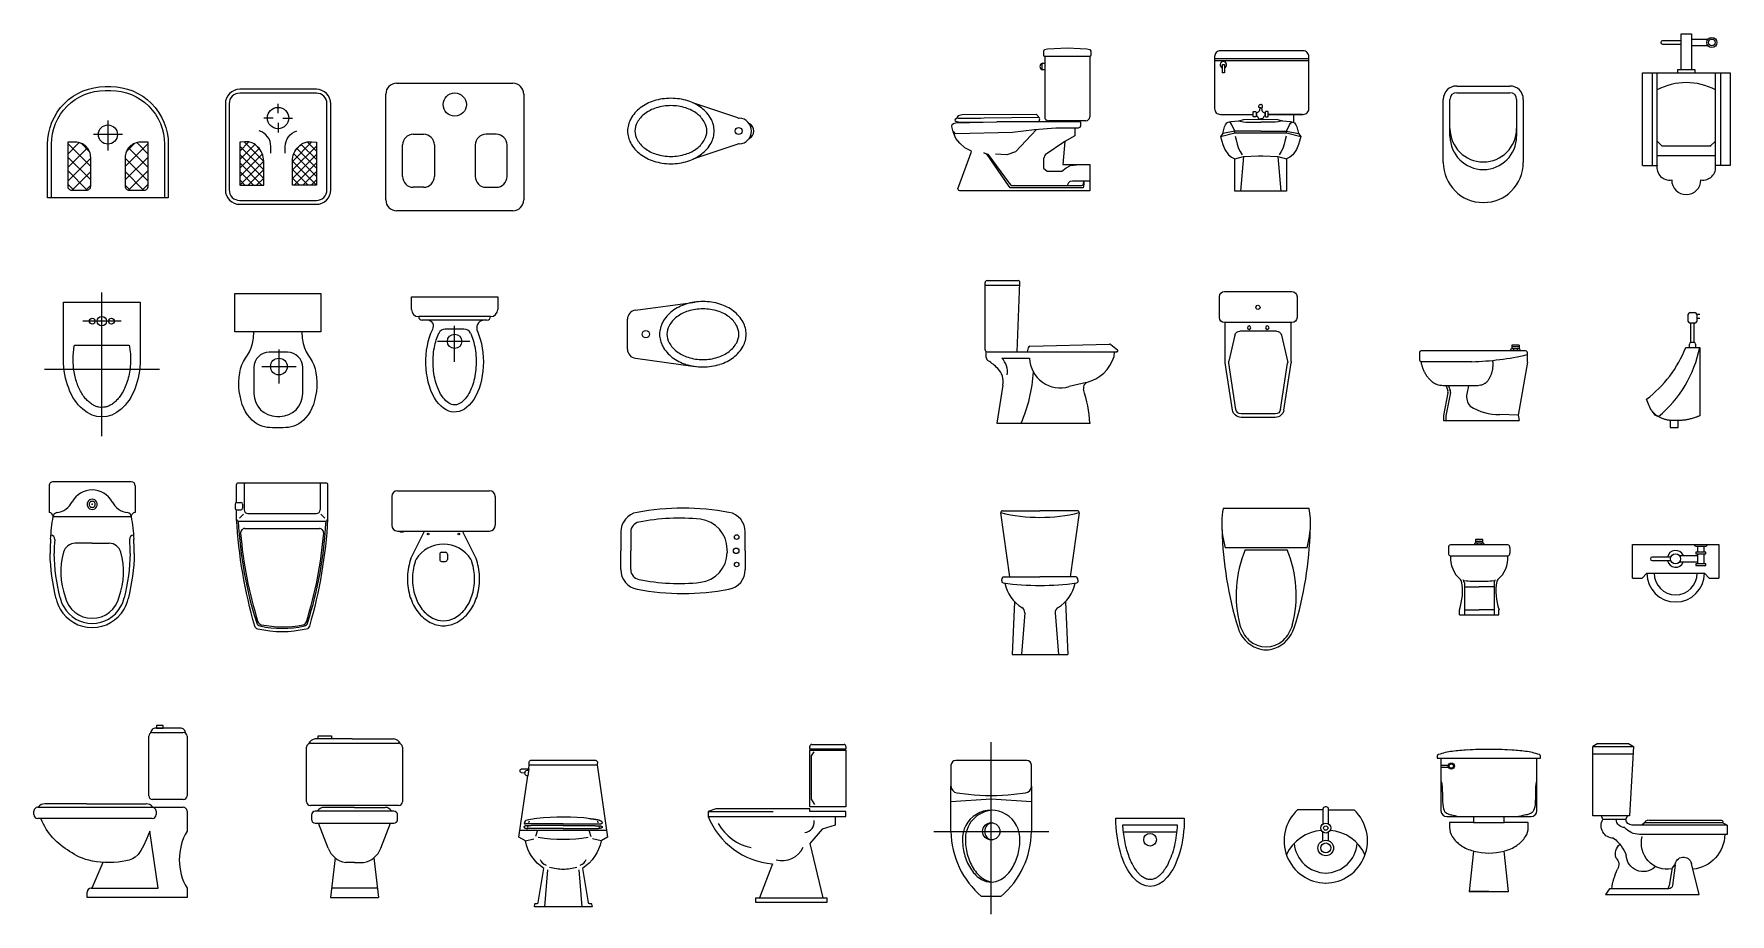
# Model space of a CAD drawing. Header units: millimetres. Extents: x 11744 to 20596, y 10966 to 15558.
import ezdxf

# ---------------------------------------------------------------- set-up
doc = ezdxf.new("R2010")
doc.units = ezdxf.units.MM
doc.layers.add('cad-block.com', color=44, linetype='Continuous')

# ---------------------------------------------------------------- blocks, each defined once
blk = doc.blocks.new('mc-xibet1')
for p, q in [((-235, 700), (-235, 385)), ((0, 700), (0, 385)), ((-48.6, 360), (-483.9, 360)), ((-20, 365), (-215, 365)), ((0, 136.1), (0, 0)), ((0, 50.3), (-89.5, 50.3))]:
    blk.add_line(p, q)
blk.add_lwpolyline([(-117.5, 745), (-49.4, 742.8), (-14.2, 741), (0.9, 736.7), (5, 727.6), (5, 705, -0.414214), (0, 700), (-235, 700, -0.414214), (-240, 705), (-240, 727.6), (-235.9, 736.7), (-220.8, 741), (-185.6, 742.8)], format="xyb", close=True)
blk.add_lwpolyline([(-235, 665.1), (-235, 631.2), (-248, 631.2), (-248, 665.1)], close=True)
for points in [[(0, 0), (-678.6, 0), (-685.3, 2.3), (-688.6, 11.2), (-683, 24.4), (-618.9, 199.1), (-616.7, 205.7), (-651, 224.5), (-678.6, 247.7), (-698.5, 273.1), (-712.9, 307.4), (-720, 334.7), (-718.4, 345), (-710.7, 351.6), (-698.5, 354.9), (-483.9, 360)], [(-274.8, 360), (-264.6, 363.4), (-260.9, 374.5), (-264.6, 381.9), (-694.4, 377.3), (-702.8, 371.7), (-704.6, 366.2), (-699.1, 362.5), (-680.6, 357.9), (-485.5, 360)], [(-264.6, 381.9), (-277.6, 398.5), (-664.9, 395.7), (-686.1, 390.2), (-692.6, 382.8), (-686.1, 379.1), (-570.5, 378.6)], [(-48.6, 360), (-48.6, 336.2), (-53.2, 329.8), (-59.5, 327.1), (-77.7, 327.1), (-77.7, 286.3), (-130.4, 256.6), (-140.6, 136.1), (0, 136.1)], [(-77.7, 327.1), (-177.4, 327.1), (-287.7, 317.8), (-402.1, 303.5), (-700.5, 297.4), (-710.7, 309.7)], [(-277.2, 318.7), (-387.8, 203.5), (-432.8, 187.1), (-492, 191.2)], [(-30.2, 50.3), (-30.2, 33.9), (-34.3, 15.6), (-40.4, 15.6), (-414.4, 15.6), (-424.6, 27.8), (-535, 189.2), (-553.3, 197.3), (-530.9, 191.2), (-420.5, 40.1), (-410.3, 27.8), (-40.4, 27.8), (-34.8, 31.6), (-32.4, 37.5), (-30.2, 47.3)], [(-130.4, 256.6), (-232.5, 187.1), (-240.7, 166.7), (-240.7, 117.7), (-222.3, 101.3), (-144.7, 101.3), (-122.2, 119.7), (-99.7, 132), (-52.7, 136.1)], [(-89.5, 50.3), (-104.2, 47.6), (-110.6, 41.2), (-114.6, 33.7), (-117, 27.8)]]:
    blk.add_lwpolyline(points)
for centre, radius, start, end in [((-241.8, 648.1), 17.9, 107.29989, 250.73699), ((-215, 385), 20, 180, 270), ((-20, 385), 20, 270, 0)]:
    blk.add_arc(centre, radius, start, end)
blk = doc.blocks.new('md-xibet1')
for p, q in [((-240.3, 692.1), (251.7, 692.1)), ((-240.3, 682.1), (251.7, 682.1)), ((-9.6, 436.8), (-9.6, 444.4)), ((-4.4, 452.4), (0, 452.4)), ((4.4, 452.4), (0, 452.4)), ((9.6, 436.8), (9.6, 444.4)), ((-6.9, 436.8), (-9.6, 436.8)), ((-6.9, 434.2), (-6.9, 436.8)), ((0, 434.2), (-6.9, 434.2)), ((0, 434.2), (6.9, 434.2)), ((6.9, 434.2), (6.9, 436.8)), ((6.9, 436.8), (9.6, 436.8)), ((172.3, 358.5), (172.3, 400.5)), ((-210, 285), (-135, 304.3)), ((-196.8, 300), (-210, 285)), ((-135, 313.7), (-196.8, 300)), ((-135, 304.3), (-135, 313.7)), ((-135, 304.3), (0, 304.3)), ((0, 304.3), (135, 304.3)), ((135, 313.7), (196.8, 300)), ((135, 304.3), (135, 313.7)), ((196.8, 300), (210, 285)), ((210, 285), (202.5, 260.4)), ((-135, 168.7), (-90, 180)), ((-90, 180), (-11.4, 184.5)), ((-11.4, 184.5), (0, 184.5)), ((0, 184.5), (11.4, 184.5)), ((11.4, 184.5), (90, 180)), ((90, 180), (105, 0)), ((167.6, 188.6), (151.4, 176.5)), ((187.5, 217.3), (167.6, 188.6)), ((196.8, 243.3), (187.5, 217.3)), ((202.5, 260.4), (196.8, 243.3)), ((-135, 0), (-135, 168.7)), ((151.4, 176.5), (135, 168.7)), ((135, 168.7), (135, 0)), ((0, 0), (-135, 0)), ((135, 0), (0, 0))]:
    blk.add_line(p, q)
blk.add_lwpolyline([(39.9, 400.5), (221.7, 400.5, 0.414214), (251.7, 430.5), (251.7, 702.1, 0.414214), (221.7, 732.1), (-210.3, 732.1, 0.414214), (-240.3, 702.1), (-240.3, 430.5, 0.414214), (-210.3, 400.5), (-39.9, 400.5)], format="xyb")
blk.add_lwpolyline([(-189.1, 617.6), (-199.3, 617.6), (-199.3, 660.2), (-189.1, 660.2)], close=True)
for points in [[(-9.6, 444.4), (-8.6, 448.2), (-7, 450.6), (-4.4, 452.4)], [(9.6, 444.4), (8.6, 448.2), (7, 450.6), (4.4, 452.4)], [(-196.8, 300), (-189.2, 335.7), (-183.6, 346.7), (-176.6, 355.9), (-169.4, 360.2), (-156.2, 363.3), (-114, 367.1), (-87.1, 373.4), (0, 375), (87.1, 373.4), (114, 367.1), (156.2, 363.3), (169.4, 360.2), (176.6, 355.9), (183.6, 346.7), (189.2, 335.7), (196.8, 300)], [(-135, 313.7), (-150.9, 346.5), (-156.5, 354), (-162.2, 359.6), (-165.3, 360.2)], [(-114, 367.1), (-91.5, 361.5), (-77.1, 359.6), (0, 359.6)], [(-23.2, 400.5), (-21.8, 400.5)], [(-5.1, 434.2), (-6.3, 423.1), (-8.3, 416.7), (-12.9, 412.4), (-17.2, 409.9), (-21.8, 409), (-21.8, 391.2), (-17.2, 388.6), (-14.6, 385.7), (-13.5, 380.8), (-11.5, 379.1), (-7.7, 378), (0, 378)], [(5.1, 434.2), (6.3, 423.1), (8.3, 416.7), (12.9, 412.4), (17.2, 409.9), (21.8, 409), (21.8, 391.2), (17.2, 388.6), (14.6, 385.7), (13.5, 380.8), (11.5, 379.1), (7.7, 378), (0, 378)], [(114, 367.1), (91.5, 361.5), (77.1, 359.6), (0, 359.6)], [(21.8, 400.5), (23.2, 400.5)], [(215.9, 400.5), (39.9, 400.5)], [(135, 313.7), (150.9, 346.5), (156.5, 354), (162.2, 359.6), (165.3, 360.2)], [(-210, 285), (-202.5, 260.4), (-196.8, 243.3), (-187.5, 217.3), (-167.6, 188.6), (-151.4, 176.5), (-135, 168.7)], [(0, 313.7), (-135, 313.7)], [(-132.7, 286.4), (-128.5, 267.3), (-123.2, 245.2), (-115.8, 221.9), (-106.3, 206.1), (-96.7, 190.2)], [(0, 313.7), (135, 313.7)], [(132.7, 286.4), (128.5, 267.3), (123.2, 245.2), (115.8, 221.9), (106.3, 206.1), (96.7, 190.2)], [(135, 304.3), (210, 285)], [(-90, 180), (-105, 0)], [(90, 180), (135, 168.7)]]:
    blk.add_lwpolyline(points)
for points in [[(-23.2, 410.1), (-23.2, 393.2, -0.414214), (-28.2, 388.2), (-34.9, 388.2, -0.414214), (-39.9, 393.2), (-39.9, 410.1, -0.414214), (-34.9, 415.1), (-28.2, 415.1, -0.414214)], [(23.2, 410.1), (23.2, 393.2, 0.414214), (28.2, 388.2), (34.9, 388.2, 0.414214), (39.9, 393.2), (39.9, 410.1, 0.414214), (34.9, 415.1), (28.2, 415.1, 0.414214)]]:
    blk.add_lwpolyline(points, format="xyb", close=True)
blk.add_arc((-194.7, 659.2), 16.7, 289.45804, 253.88342)
blk = doc.blocks.new('mb-xibet1')
for p, q in [((-175.5, 0), (175.5, 0)), ((-202.5, -135), (-202.5, -27)), ((202.5, -27), (202.5, -135)), ((175.5, -162), (-175.5, -162)), ((-172.7, -364.8), (-172.7, -162)), ((172.7, -364.8), (172.7, -162)), ((-121.4, -227.9), (-153.1, -363.8)), ((95.1, -207), (-95.1, -207)), ((121.4, -227.9), (153.1, -363.8)), ((-133.8, -618.9), (-172.1, -371.7)), ((-116, -616.1), (-153.5, -374.1)), ((116, -616.1), (153.5, -374.1)), ((133.8, -618.9), (172.1, -371.7)), ((89.3, -639), (-89.3, -639)), ((89.3, -657), (-89.3, -657))]:
    blk.add_line(p, q)
at = {"extrusion": (0, 0, -1)}
for centre, major_axis, start_param, end_param in [((-175.5, -27), (19.1, 19.1), 3.926991, 5.497787), ((-1.5, -83.2), (-7.95, 7.95), 5.497787, 8.63938), ((-1.5, -83.2), (-7.95, 7.95), 2.356194, 5.497787), ((175.5, -27), (-19.1, 19.1), 0.785398, 2.356194), ((-175.5, -135), (-19.1, 19.1), 3.926991, 5.497787), ((175.5, -135), (19.1, 19.1), 0.785398, 2.356194), ((-95.1, -234), (-19.1, 19.1), 5.72721, 7.068583), ((-47.5, -189), (6.36, 6.36), 3.926991, 10.210176), ((47.5, -189), (6.36, 6.36), 3.926991, 10.210176), ((95.1, -234), (19.1, 19.1), -0.785398, 0.555976), ((-127.7, -364.8), (31.8, 31.8), 3.773102, 3.926991), ((-127.7, -364.8), (31.8, 31.8), 3.773102, 3.926991), ((-126.8, -370), (-19.1, 19.1), 5.343898, 5.72721), ((126.8, -370), (19.1, 19.1), 0.555976, 0.939287), ((127.7, -364.8), (-31.8, 31.8), 2.356194, 2.510084), ((-89.3, -612), (31.8, 31.8), 2.356194, 3.773102), ((-89.3, -612), (-19.1, 19.1), 3.926991, 5.343898), ((89.3, -612), (19.1, 19.1), 0.939287, 2.356194), ((89.3, -612), (-31.8, 31.8), 2.510084, 3.926991)]:
    blk.add_ellipse(centre, major_axis=major_axis, ratio=1, start_param=start_param, end_param=end_param, dxfattribs=at)
blk = doc.blocks.new('mc-xibet2')
for p, q in [((10, 361), (171.8, 361)), ((0, 0), (0, 351)), ((0, 336.5), (181.2, 336.5)), ((167.7, -10), (181.8, 350.6)), ((224.3, 10.9), (218.5, -10)), ((233.6, 18.3), (649, 29)), ((655.5, 26.8), (690.5, -1.1)), ((6, -40.3), (4.9, -8.6)), ((10, -10), (687.4, -10)), ((87, -43.8), (231.2, -43.8)), ((673, -34.9), (675.4, -10)), ((529.1, -170.4), (438.3, -192.4)), ((93, -184), (60.3, -383.1)), ((60.3, -383.1), (546.9, -383.1))]:
    blk.add_line(p, q)
for centre, radius, start, end in [((10, 351), 10, 90, 180), ((171.8, 351), 10, 357.76962, 90), ((10, 0), 10, 180, 270), ((233.9, 8.3), 10, 91.47753, 164.504), ((649.3, 19), 10, 51.41845, 91.47753), ((26, -40.5), 20, 179.34141, 238.12901), ((-130.2, -291.8), 275.8, 44.86791, 58.12901), ((16.2, -114.4), 100, 350.65696, 44.86791), ((392.7, -37.4), 161.6, 182.27745, 286.37589), ((481.8, 24), 200, 283.66475, 342.88909), ((687.4, -5), 5, 270, 51.41845), ((-5.6, -167.7), 100, 350.65696, 44.86791), ((-509.2, -74.2), 761.8, 336.07971, 356.86079), ((548.9, -201.4), 36.8, 122.25603, 186.52765), ((-167.5, -429.8), 715.9, 3.73543, 18.24882)]:
    blk.add_arc(centre, radius, start, end)
for p in [(687.4, -10), (546.9, -383.1)]:
    blk.add_point(p)
blk = doc.blocks.new('mb-xibet2')
for p, q in [((225, 0), (-225, 0)), ((230.7, -51.1), (225, 0)), ((230.7, -104.2), (230.7, -51.1)), ((213.5, -206.4), (225.2, -154.5)), ((225.2, -154.5), (230.7, -104.2)), ((213.5, -206.4), (-213.5, -206.4)), ((-109.7, -215.8), (109.7, -215.8))]:
    blk.add_line(p, q)
for centre, radius, start, end in [((240.8, -77.6), 472.2, 170.53768, 187.73995), ((1627.4, -71.8), 1857.7, 181.22237, 197.24774), ((240.8, -77.6), 472.2, 187.73995, 195.82198), ((-1627.4, -71.8), 1857.7, 342.75226, 358.77763), ((456.8, -451.9), 613.7, 157.37374, 194.77857), ((-456.8, -451.9), 613.7, 345.22143, 22.62626), ((23.7, -566.2), 165.8, 194.77857, 226.85426), ((-23.7, -566.2), 165.8, 313.14574, 345.22143), ((12.4, -573.2), 166.7, 197.24774, 249.54761), ((0, -591.5), 131.2, 226.85426, 313.14574), ((-12.4, -573.2), 166.7, 290.45239, 342.75226), ((0, -606.5), 131.2, 249.54761, 290.45239)]:
    blk.add_arc(centre, radius, start, end)
blk = doc.blocks.new('md-xibet2')
for p, q in [((-205.1, 738.3), (-158.2, 405)), ((-195.1, 749.4), (0, 749.4)), ((195.1, 749.4), (0, 749.4)), ((205.1, 738.3), (158.2, 405)), ((-199.7, 385.8), (-196.6, 397.5)), ((-186.9, 405), (0, 405)), ((186.9, 405), (0, 405)), ((199.7, 385.8), (196.6, 397.5)), ((-132.4, 274.8), (-144.6, 0)), ((132.4, 274.8), (144.6, 0)), ((-79.4, 216.8), (-96.3, 0)), ((79.4, 216.8), (96.3, 0)), ((-144.6, 0), (144.6, 0))]:
    blk.add_line(p, q)
for centre, radius, start, end in [((-195.1, 739.4), 10, 90, 186.41916), ((0, 1575.2), 859.9, 256.20069, 270), ((0, 1575.2), 859.9, 270, 283.79931), ((195.1, 739.4), 10, 353.58084, 90), ((-190, 383.3), 10, 165.33462, 261.86454), ((-186.9, 395), 10, 90, 165.33462), ((-10, 1642.4), 1282, 261.86454, 270.44694), ((0, 405.2), 185.8, 190.22491, 239.56352), ((10, 1642.4), 1282, 269.55306, 278.13546), ((0, 405.2), 185.8, 300.43648, 349.77509), ((186.9, 395), 10, 14.66538, 90), ((190, 383.3), 10, 278.13546, 14.66538), ((-109.3, 219.1), 30, 355.55651, 59.56352), ((109.3, 219.1), 30, 120.43648, 184.44349)]:
    blk.add_arc(centre, radius, start, end)
blk = doc.blocks.new('md-xibet3')
for p, q in [((-270, 705), (-270, 695)), ((-270, 695), (-250, 695)), ((-250, 695), (250, 695)), ((-250, 695), (-250, 420)), ((-250, 659.1), (-211.8, 659.1)), ((-250, 648.9), (-212, 648.9)), ((250, 695), (270, 695)), ((250, 420), (250, 695)), ((270, 695), (270, 705)), ((-250, 576.6), (-246.9, 570.1)), ((-246.9, 570.1), (-244.9, 558.9)), ((-244.9, 558.9), (-243.7, 543.9)), ((-243.7, 543.9), (-243.2, 526.4)), ((243.7, 543.9), (243.2, 526.4)), ((244.9, 558.9), (243.7, 543.9)), ((246.9, 570.1), (244.9, 558.9)), ((250, 576.6), (246.9, 570.1)), ((-243.2, 526.4), (-242.9, 507.5)), ((-242.9, 507.5), (-242.6, 488.4)), ((-242.6, 488.4), (-242, 470.1)), ((-242, 470.1), (-240.9, 453.8)), ((-240.9, 453.8), (-238.9, 440.5)), ((240.9, 453.8), (238.9, 440.5)), ((242, 470.1), (240.9, 453.8)), ((242.6, 488.4), (242, 470.1)), ((242.9, 507.5), (242.6, 488.4)), ((243.2, 526.4), (242.9, 507.5)), ((-238.9, 440.5), (-236.3, 429.9)), ((-236.3, 429.9), (-233, 421.8)), ((-233, 421.8), (-229.3, 415.7)), ((-229.3, 415.7), (-225.3, 411.3)), ((-225.3, 411.3), (-221, 408.1)), ((-221, 408.1), (-216.7, 405.9)), ((-220, 390), (-205, 390)), ((-220, 390), (-80, 390)), ((-216.7, 405.9), (-212.5, 404.3)), ((-212.5, 404.3), (-208.3, 402.8)), ((-208.3, 402.8), (-204, 401.5)), ((-205, 360), (-205, 333.4)), ((-80, 360), (-205, 360)), ((-204, 401.5), (-199.2, 400.1)), ((-199.2, 400.1), (-193.5, 398.6)), ((-193.5, 398.6), (-186.5, 397)), ((-186.5, 397), (-177.9, 395.1)), ((-177.9, 395.1), (-167.4, 392.8)), ((-167.4, 392.8), (-154.6, 390)), ((-80, 390), (-80, 360)), ((-80, 390), (80, 390)), ((-80, 360), (80, 360)), ((80, 360), (80, 390)), ((80, 390), (220, 390)), ((205, 360), (80, 360)), ((167.4, 392.8), (154.6, 390)), ((177.9, 395.1), (167.4, 392.8)), ((186.5, 397), (177.9, 395.1)), ((193.5, 398.6), (186.5, 397)), ((199.2, 400.1), (193.5, 398.6)), ((204, 401.5), (199.2, 400.1)), ((208.3, 402.8), (204, 401.5)), ((205, 390), (220, 390)), ((205, 333.4), (205, 360)), ((212.5, 404.3), (208.3, 402.8)), ((216.7, 405.9), (212.5, 404.3)), ((221, 408.1), (216.7, 405.9)), ((225.3, 411.3), (221, 408.1)), ((229.3, 415.7), (225.3, 411.3)), ((233, 421.8), (229.3, 415.7)), ((236.3, 429.9), (233, 421.8)), ((238.9, 440.5), (236.3, 429.9)), ((-80, 210.4), (-103, 0)), ((103, 0), (80, 210.4)), ((0, 0), (-103, 0)), ((-103, 0), (103, 0))]:
    blk.add_line(p, q)
for radius in [16.2, 11.2]:
    blk.add_circle((-196.5, 653.6), radius)
for centre, radius, start, end in [((-260.5, 705), 9.5, 107.7568, 180), ((-136, 316.2), 417.8, 97.55589, 107.7568), ((-54.9, -295.3), 1034.6, 93.14486, 97.55589), ((0, -1294.1), 2034.9, 90, 93.14486), ((0, -1294.1), 2034.9, 86.85514, 90), ((54.9, -295.3), 1034.6, 82.44411, 86.85514), ((136, 316.2), 417.8, 72.2432, 82.44411), ((260.5, 705), 9.5, 0, 72.2432), ((-220, 420), 30, 180, 270), ((220, 420), 30, 270, 0), ((-116.1, 333.4), 88.9, 180, 212.47317), ((-60.5, 368.8), 154.8, 212.47317, 236.94161), ((60.5, 368.8), 154.8, 303.05839, 327.52683), ((116.1, 333.4), 88.9, 327.52683, 0), ((-24, 425), 221.8, 236.94161, 254.91211), ((0, 513.9), 313.9, 254.91211, 255.23378), ((0, 513.9), 313.9, 255.23378, 284.76622), ((0, 513.9), 313.9, 284.76622, 285.08789), ((24, 425), 221.8, 285.08789, 303.05839)]:
    blk.add_arc(centre, radius, start, end)
blk = doc.blocks.new('mc-xibet3')
for p, q in [((25.2, 376.4), (0, 361.7)), ((0, 0), (0, 361.7)), ((0, 361.7), (211.2, 361.7)), ((25.2, 376.4), (186, 376.4)), ((186, 376.4), (211.2, 361.7)), ((211.2, 361.7), (191.6, 0)), ((0, 322.6), (211.2, 322.6)), ((191.6, 0), (0, 0)), ((52.2, -19.6), (44.4, 0)), ((172.2, -19.6), (181.5, 0)), ((172.2, -19.6), (52.2, -19.6)), ((700, -48.9), (205.2, -48.9)), ((269.7, -37.7), (255.6, -48.9)), ((676.4, -37.7), (269.7, -37.7)), ((297.9, -23.6), (670.8, -23.6)), ((700, -48.9), (676.4, -37.7)), ((700, -48.9), (700, -97.8)), ((700, -97.8), (242.9, -97.8)), ((430.4, -248.7), (413.3, -271.4)), ((429.1, -257.9), (415.5, -364.6)), ((555.2, -410.6), (514.7, -248.9)), ((413.3, -271.4), (397.6, -363.7)), ((86.9, -381.7), (66.6, -410.6)), ((66.6, -410.6), (555.2, -410.6)), ((396.1, -381.7), (86.9, -381.7))]:
    blk.add_line(p, q)
at = {"extrusion": (0, 0, -1)}
for centre, major_axis, start_param, end_param in [((107.9, -52.8), (45.9, 45.9), 2.350438, 4.465056), ((165.3, -18.3), (-30.7, 30.7), 3.912186, 5.468777), ((242.9, 2.3), (70.8, 70.8), 2.356194, 3.233382), ((205.2, -15.7), (-23.5, 23.5), 3.926991, 5.380387), ((290.9, -44.8), (-15.8, 15.8), 5.819805, 7.390602), ((670.8, -31.8), (5.79, 5.79), -0.785398, 1.594707), ((-15.8, -278.1), (143.4, 143.4), -0.126587, 0.420864), ((182.1, -199.9), (-45.7, 45.7), 5.149759, 6.399568), ((387.1, -145.6), (94.8, 94.8), 2.167025, 4.199673), ((503.8, -96.4), (130.2, 130.2), 0.792685, 2.255359), ((89.7, -254.9), (-32.3, 32.3), 1.549717, 2.901368), ((263.4, -202.3), (-63.5, 63.5), 3.196027, 5.458373), ((472.5, -259.5), (30.7, 30.7), 3.962967, 6.822993), ((454.1, -430.2), (-253.8, 253.8), 5.633382, 5.933845), ((347.4, -355.1), (-36, 36), 2.525405, 2.904971), ((396.1, -362.1), (13.8, 13.8), 0.912074, 2.356194)]:
    blk.add_ellipse(centre, major_axis=major_axis, ratio=1, start_param=start_param, end_param=end_param, dxfattribs=at)
blk = doc.blocks.new('mb-xibet3')
for p, q in [((185, 0), (-185, 0)), ((-210, -25), (-210, -134)), ((210, -134), (210, -25)), ((-210, -370), (-210, -134)), ((-179.1, -168.8), (-118.2, -176)), ((118.2, -176), (179.1, -168.8)), ((210, -134), (210, -370)), ((-210, -215), (0, -200)), ((0, -200), (210, -215)), ((50, -710), (-50, -710))]:
    blk.add_line(p, q)
blk.add_circle((0, -370), 45)
for centre, radius, start, end in [((-185, -25), 25, 90, 180), ((185, -25), 25, 0, 90), ((-175, -134), 35, 180, 263.21103), ((0, 817), 1000, 263.21103, 276.78897), ((175, -134), 35, 276.78897, 0), ((0, -410), 150.2, 357.12987, 182.87013), ((15, -410), 150.2, 92.86128, 182.87013), ((10, -370), 45, 96.37937, 263.62063), ((240.5, -365.7), 450.5, 180.55122, 229.85103), ((194.4, -405), 344.7, 182.08214, 195.89313), ((209.4, -405), 344.7, 182.08214, 195.89313), ((-240.5, -365.7), 450.5, 310.14897, 359.44878), ((-194.4, -405), 344.7, 344.10687, 357.91786), ((98.7, -432.2), 245.2, 195.89313, 214.5044), ((113.7, -432.2), 245.2, 195.89313, 214.5044), ((-98.7, -432.2), 245.2, 325.4956, 344.10687), ((38.2, -473.8), 171.8, 214.5044, 238.92745), ((53.2, -473.8), 171.8, 214.5044, 238.92745), ((-38.2, -473.8), 171.8, 301.07255, 325.4956), ((0, -537.3), 97.7, 238.92745, 270), ((15, -537.3), 97.7, 238.92745, 265.5985), ((0, -537.3), 97.7, 270, 301.07255)]:
    blk.add_arc(centre, radius, start, end)
at = {"layer": 'cad-block.com'}
for p, q in [((0, -801.7), (0, 94.8)), ((-300, -370), (300, -370))]:
    blk.add_line(p, q, dxfattribs=at)
blk = doc.blocks.new('mc-xibet4')
for p, q in [((-158.9, 898.2), (-158.9, 882.9)), ((-124.7, 898.2), (-158.9, 898.2)), ((-124.7, 882.9), (-124.7, 898.2)), ((-200, 531.3), (-200, 841.3)), ((-185.5, 871.9), (-193.3, 856.3)), ((-180, 861.3), (-20, 861.3)), ((-30.7, 882.9), (-167.6, 882.9)), ((-158.9, 882.9), (-124.7, 882.9)), ((-5.7, 855.4), (-12.3, 870.7)), ((0, 841.3), (0, 531.3)), ((-799.3, 432.3), (-799.3, 451.1)), ((-779.3, 471.1), (-182.1, 471.1)), ((-524.3, 488.3), (-741.1, 488.3)), ((-524.3, 488.3), (-213.7, 488.3)), ((-182.1, 471.1), (-20, 471.1)), ((-20, 511.3), (-180, 511.3)), ((-162.1, 451.1), (-162.1, 432.3)), ((0, 451.1), (0, 346.1)), ((-182.1, 412.3), (-779.3, 412.3)), ((-756.6, 397.4), (-762.4, 412.3)), ((-750.1, 383.2), (-756.6, 397.4)), ((-743, 369.7), (-750.1, 383.2)), ((-735.3, 356.8), (-743, 369.7)), ((-727.1, 344.5), (-735.3, 356.8)), ((-718.4, 332.8), (-727.1, 344.5)), ((-709.3, 321.6), (-718.4, 332.8)), ((-699.8, 310.9), (-709.3, 321.6)), ((-690, 300.8), (-699.8, 310.9)), ((-679.8, 291.1), (-690, 300.8)), ((-669.3, 281.8), (-679.8, 291.1)), ((-658.5, 272.9), (-669.3, 281.8)), ((-647.5, 264.3), (-658.5, 272.9)), ((-226.8, 270.3), (-241.3, 244.5)), ((-211.5, 303.8), (-226.8, 270.3)), ((-195.2, 346), (-211.5, 303.8)), ((-150, 47.9), (-195.2, 346)), ((-636.1, 256), (-647.5, 264.3)), ((-624.5, 248), (-636.1, 256)), ((-612.7, 240.1), (-624.5, 248)), ((-600.5, 232.3), (-612.7, 240.1)), ((-588, 224.8), (-600.5, 232.3)), ((-574.9, 217.6), (-588, 224.8)), ((-560.9, 210.9), (-574.9, 217.6)), ((-546, 204.7), (-560.9, 210.9)), ((-530, 199), (-546, 204.7)), ((-512.5, 194.2), (-530, 199)), ((-493.6, 190.1), (-512.5, 194.2)), ((-438.8, 182.5), (-497.5, 47.9)), ((-473, 186.9), (-493.6, 190.1)), ((-451.1, 184.6), (-473, 186.9)), ((-428.5, 183.3), (-451.1, 184.6)), ((-405.5, 182.8), (-428.5, 183.3)), ((-382.7, 183.3), (-405.5, 182.8)), ((-360.4, 184.8), (-382.7, 183.3)), ((-339.2, 187.2), (-360.4, 184.8)), ((-319.5, 190.5), (-339.2, 187.2)), ((-301.7, 194.9), (-319.5, 190.5)), ((-285.4, 201.5), (-301.7, 194.9)), ((-270.2, 211.1), (-285.4, 201.5)), ((-255.6, 225.1), (-270.2, 211.1)), ((-241.3, 244.5), (-255.6, 225.1)), ((-521.3, 0), (-521.3, 27.9)), ((0, 0), (-521.3, 0)), ((-501.3, 47.9), (-150, 47.9)), ((0, 47.9), (0, 0))]:
    blk.add_line(p, q)
for centre, radius, start, end in [((-180, 841.3), 20, 90, 180), ((-167.6, 862.9), 20, 90, 153.38446), ((-30.7, 862.9), 20, 23.03118, 90), ((-20, 841.3), 20, 0, 90), ((-180, 531.3), 20, 180, 270), ((-20, 531.3), 20, 270, 0), ((-779.3, 451.1), 20, 90, 180), ((-745, 450.7), 37.8, 85.15532, 147.25861), ((-210.6, 450.7), 37.8, 32.74139, 94.84468), ((-182.1, 451.1), 20, 0, 90), ((-20, 451.1), 20, 0, 90), ((-779.3, 432.3), 20, 180, 270), ((-182.1, 432.3), 20, 270, 0), ((253.9, 197), 294.5, 149.56874, 210.43126), ((-501.3, 27.9), 20, 90, 180)]:
    blk.add_arc(centre, radius, start, end)
blk = doc.blocks.new('md-xibet4')
for p, q in [((-230, 805), (230, 805)), ((-12.6, 827.9), (-205, 827.9)), ((-189.7, 827.9), (-189.7, 842.9)), ((-189.7, 842.9), (-119.7, 842.9)), ((-119.7, 827.9), (-189.7, 827.9)), ((-119.7, 842.9), (-119.7, 827.9)), ((-12.6, 827.9), (204.2, 827.9)), ((-250, 500), (-250, 785)), ((250, 785), (250, 500)), ((230, 480), (-230, 480)), ((205, 450), (-205, 450)), ((-193.1, 452.1), (-194.4, 450)), ((0, 470), (-159.7, 470)), ((0, 470), (159.7, 470)), ((-225, 430), (-225, 408)), ((-205, 388), (205, 388)), ((-137.6, 257.3), (-187.5, 388)), ((137.6, 257.3), (187.5, 388)), ((225, 408), (225, 430)), ((-101.3, 207), (-124.6, 0)), ((0, 182.4), (-47.2, 182.4)), ((0, 182.4), (47.2, 182.4)), ((101.3, 207), (124.6, 0)), ((-124.6, 0), (124.6, 0)), ((-119.4, 50), (119.4, 50))]:
    blk.add_line(p, q)
for centre, radius, start, end in [((-230, 785), 20, 90, 180), ((-198.5, 782.4), 45.9, 98.03548, 154.20616), ((198.5, 782.4), 45.9, 25.79384, 81.96452), ((230, 785), 20, 0, 90), ((-230, 500), 20, 180, 270), ((-205, 430), 20, 90, 180), ((-159.7, 430), 40, 90, 146.49906), ((159.7, 430), 40, 33.50094, 90), ((205, 430), 20, 0, 90), ((230, 500), 20, 270, 0), ((-205, 408), 20, 180, 270), ((205, 408), 20, 270, 0), ((-26.6, 299.3), 118.7, 200.73664, 259.9985), ((26.6, 299.3), 118.7, 280.0015, 339.26336)]:
    blk.add_arc(centre, radius, start, end)
blk = doc.blocks.new('md-xibet5')
for p, q in [((-180.1, 719.3), (-185.2, 683)), ((-177.1, 740), (177.1, 740)), ((-178.4, 447.4), (-181.4, 437.6)), ((178.4, 447.4), (181.4, 437.6)), ((-225.4, 400), (225.4, 400)), ((-204.8, 415.6), (-204.5, 414.9)), ((-204.8, 415.6), (-204.8, 415.6)), ((-204.5, 414.9), (-204.2, 414.3)), ((-204.2, 414.3), (-203.9, 413.9)), ((-203.9, 413.9), (-203.6, 413.6)), ((-203.6, 413.6), (-203.2, 413.3)), ((-203.2, 413.3), (-202.9, 413)), ((-202.9, 413), (-202.6, 412.7)), ((-202.6, 412.7), (-202.2, 412.4)), ((-202.2, 412.4), (-201.9, 412.1)), ((-201.9, 412.1), (-201.5, 411.9)), ((-201.5, 411.9), (-201.1, 411.6)), ((-201.1, 411.6), (-200.7, 411.4)), ((-200.7, 411.4), (-200.3, 411.2)), ((-199.8, 411), (-199.4, 410.8)), ((-199.4, 410.8), (-198.9, 410.6)), ((-198.9, 410.6), (-198.3, 410.4)), ((-198.3, 410.4), (-197.8, 410.2)), ((-197.8, 410.2), (-197.3, 410.1)), ((-197.5, 344), (-153.6, 355.4)), ((-197.3, 410.1), (-196.7, 410)), ((-194.1, 432), (-196.9, 432)), ((-194.1, 432), (-196.9, 432)), ((-196.7, 410), (-196.2, 409.8)), ((-196.2, 409.8), (-195.6, 409.7)), ((-195.6, 409.7), (-195, 409.6)), ((-195, 409.6), (-194.4, 409.4)), ((-194.4, 409.4), (-193.8, 409.3)), ((0, 432), (-194.1, 432)), ((-193.8, 409.3), (-193.1, 409.2)), ((-193.1, 409.2), (-192.4, 409.1)), ((-192.4, 409.1), (-191.7, 409)), ((-191.7, 409), (-190.9, 408.8)), ((-190.9, 408.8), (-190.1, 408.7)), ((-190.1, 408.7), (-189.3, 408.6)), ((-189.3, 408.6), (-188.3, 408.4)), ((-188.3, 408.4), (-187.3, 408.3)), ((-185.2, 419.1), (-187.5, 412)), ((-187.3, 408.3), (-186.2, 408.2)), ((-186.2, 408.2), (-185, 408.1)), ((-185, 408.1), (-183.7, 408)), ((0, 408), (-183.7, 408)), ((0, 424), (-151.8, 424)), ((0, 432), (194.1, 432)), ((0, 424), (151.8, 424)), ((0, 408), (183.7, 408)), ((197.5, 344), (153.6, 355.4)), ((185, 408.1), (183.7, 408)), ((186.2, 408.2), (185, 408.1)), ((185.2, 419.1), (187.5, 412)), ((187.3, 408.3), (186.2, 408.2)), ((188.3, 408.4), (187.3, 408.3)), ((189.3, 408.6), (188.3, 408.4)), ((190.1, 408.7), (189.3, 408.6)), ((190.9, 408.8), (190.1, 408.7)), ((191.7, 409), (190.9, 408.8)), ((192.4, 409.1), (191.7, 409)), ((193.1, 409.2), (192.4, 409.1)), ((193.8, 409.3), (193.1, 409.2)), ((194.4, 409.4), (193.8, 409.3)), ((194.1, 432), (196.9, 432)), ((195, 409.6), (194.4, 409.4)), ((195.6, 409.7), (195, 409.6)), ((196.2, 409.8), (195.6, 409.7)), ((196.7, 410), (196.2, 409.8)), ((197.3, 410.1), (196.7, 410)), ((197.8, 410.2), (197.3, 410.1)), ((198.3, 410.4), (197.8, 410.2)), ((198.9, 410.6), (198.3, 410.4)), ((199.4, 410.8), (198.9, 410.6)), ((199.8, 411), (199.4, 410.8)), ((200.3, 411.2), (199.8, 411)), ((200.7, 411.4), (200.3, 411.2)), ((201.1, 411.6), (200.7, 411.4)), ((201.5, 411.9), (201.1, 411.6)), ((201.9, 412.1), (201.5, 411.9)), ((202.2, 412.4), (201.9, 412.1)), ((202.6, 412.7), (202.2, 412.4)), ((202.9, 413), (202.6, 412.7)), ((203.2, 413.3), (202.9, 413)), ((203.6, 413.6), (203.2, 413.3)), ((203.9, 413.9), (203.6, 413.6)), ((204.2, 414.3), (203.9, 413.9)), ((204.5, 414.9), (204.2, 414.3)), ((204.8, 415.6), (204.5, 414.9)), ((204.8, 415.6), (204.8, 415.6)), ((81.4, 192), (97.9, 0))]:
    blk.add_line(p, q)
blk.add_lwpolyline([(197.5, 344, -0.204545), (100.5, 200), (130, 23, 0.414214), (135, 18), (143, 18, -0.414214), (148, 13), (150.5, 0), (-150.5, 0), (-148, 13, -0.414214), (-143, 18), (-135, 18, 0.414214), (-130, 23), (-100.5, 200, -0.204545), (-197.5, 344), (-230.7, 362.8), (-185.2, 683, -0.420661), (-200.7, 696.6), (-216.8, 699.3, -0.414214), (-224.8, 707.3), (-224.8, 711.3, -0.414214), (-216.8, 719.3), (-180.1, 719.3), (-177.1, 740), (-178.3, 756.2, -0.283785), (-164, 765), (164, 765, -0.283785), (178.3, 756.2), (177.1, 740), (230.7, 362.8)], format="xyb", close=True)
for points in [[(142.4, 459.8, 0.059522), (-137.7, 460), (-151.4, 459.4), (-158.1, 458), (-171, 456.1), (-181.2, 454.4), (-188, 452.6), (-194.3, 449.8), (-199.1, 447.6), (-204.3, 438.6), (-202.4, 433), (-196.9, 432)], [(-119.8, 247.2, 0.247354), (-88, 217.6, 0.247354)], [(0, 196.7, 0.073236), (70.8, 207, 0.073236)], [(88, 217.6, 0.247354), (119.8, 247.2, 0.247354)]]:
    blk.add_lwpolyline(points, format="xyb")
for points in [[(137.7, 460), (142.4, 459.8), (146.2, 459.5), (149.3, 459.3), (151.8, 459.1), (153.9, 458.8), (155.6, 458.5), (157.1, 458.3), (158.6, 458), (160, 457.8), (161.5, 457.5), (163, 457.3), (164.5, 457.1), (166.1, 456.8), (167.6, 456.6), (169.1, 456.4), (170.5, 456.1), (172, 455.9), (173.3, 455.7), (174.7, 455.5), (176, 455.3), (177.2, 455), (178.4, 454.8), (179.5, 454.6), (180.6, 454.4), (181.7, 454.2), (182.6, 453.9), (183.6, 453.7), (184.5, 453.5), (185.4, 453.2), (186.2, 453), (187.1, 452.7), (187.9, 452.5), (188.7, 452.2), (189.5, 451.9), (190.3, 451.5), (191.1, 451.2), (191.9, 450.9), (192.6, 450.6), (193.3, 450.3), (194.1, 449.9), (194.7, 449.6), (195.4, 449.3), (196, 449), (196.7, 448.6), (197.3, 448.2), (197.9, 447.7), (198.5, 447.1), (199.2, 446.5), (199.8, 445.7), (200.4, 444.9), (201, 443.9), (201.5, 443), (202, 441.9), (202.4, 440.9), (202.8, 439.8), (203, 438.7), (203, 437.6), (203, 436.6), (202.7, 435.6), (202.2, 434.7), (201.4, 433.8), (200.2, 433.1), (198.8, 432.5), (196.9, 432)], [(-151.8, 424), (-154.4, 423.8), (-156.7, 423.7), (-158.7, 423.6), (-160.3, 423.6), (-161.8, 423.5), (-163.1, 423.5), (-164.3, 423.5), (-165.4, 423.4), (-166.5, 423.4), (-167.6, 423.3), (-168.7, 423.3), (-169.7, 423.2), (-170.7, 423.2), (-171.7, 423.1), (-172.7, 423), (-173.6, 423), (-174.6, 423), (-175.5, 422.9), (-176.4, 422.9), (-177.3, 422.9), (-178.2, 422.9), (-179.1, 422.9), (-180, 422.9), (-180.9, 422.9), (-181.8, 422.9), (-182.7, 422.9), (-183.7, 422.9), (-184.6, 422.9), (-185.5, 422.8), (-186.5, 422.8), (-187.4, 422.8), (-188.4, 422.7), (-189.3, 422.6), (-190.2, 422.5), (-191.2, 422.4), (-192.1, 422.3), (-193, 422.1), (-193.9, 422), (-194.7, 421.9), (-195.5, 421.7), (-196.3, 421.6), (-197, 421.5), (-197.8, 421.4), (-198.5, 421.2), (-199.3, 421), (-200.1, 420.7), (-201, 420.3), (-202, 419.8), (-203.1, 419.2), (-204, 418.5)], [(-200.3, 411.2), (-199.8, 411)], [(-133.7, 400), (-143.8, 367.1)], [(133.7, 400), (143.8, 367.1)], [(151.8, 424), (154.4, 423.8), (156.7, 423.7), (158.7, 423.6), (160.3, 423.6), (161.8, 423.5), (163.1, 423.5), (164.3, 423.5), (165.4, 423.4), (166.5, 423.4), (167.6, 423.3), (168.7, 423.3), (169.7, 423.2), (170.7, 423.2), (171.7, 423.1), (172.7, 423), (173.6, 423), (174.6, 423), (175.5, 422.9), (176.4, 422.9), (177.3, 422.9), (178.2, 422.9), (179.1, 422.9), (180, 422.9), (180.9, 422.9), (181.8, 422.9), (182.7, 422.9), (183.7, 422.9), (184.6, 422.9), (185.5, 422.8), (186.5, 422.8), (187.4, 422.8), (188.4, 422.7), (189.3, 422.6), (190.2, 422.5), (191.2, 422.4), (192.1, 422.3), (193, 422.1), (193.9, 422), (194.7, 421.9), (195.5, 421.7), (196.3, 421.6), (197, 421.5), (197.8, 421.4), (198.5, 421.2), (199.3, 421), (200.1, 420.7), (201, 420.3), (202, 419.8), (203.1, 419.2), (204, 418.5)], [(-81.4, 192), (-97.9, 0)]]:
    blk.add_lwpolyline(points)
for centre, radius, start, end in [((-186.3, 697.4), 14.4, 69.50249, 183.06676), ((-199.3, 415.7), 5.46, 149.27618, 180.68617), ((0, 1215), 862.4, 261.29094, 278.70906), ((199.3, 415.7), 5.46, 359.31383, 30.72382), ((-0.4, 442.2), 245.5, 253.34159, 270.09612)]:
    blk.add_arc(centre, radius, start, end)
blk = doc.blocks.new('mc-xibet5')
for p, q in [((-188.8, 350), (-188.8, 365)), ((-178.8, 375), (-10, 375)), ((0, 365), (0, 350)), ((0, 350), (-188.8, 350)), ((-188.8, 345), (0, 345)), ((-188.8, 50), (-188.8, 345)), ((-179.8, 316.3), (-166.1, 337.2)), ((-179.8, 89), (-179.8, 316.3)), ((0, 345), (0, 50)), ((-161.9, 62.2), (-179.8, 89)), ((-680, 40), (-720, 25)), ((-720, 25), (-720, 0)), ((-720, 25), (-379.5, 25)), ((-720, 0), (0, 0)), ((-188.8, 40), (-680, 40)), ((0, 50), (-188.8, 50)), ((-188.8, 25), (-188.8, 40)), ((0, 25), (-188.8, 25)), ((-56.6, 0), (-56.6, -45.4)), ((0, 0), (0, 25)), ((-124.8, -67.5), (-188.8, -142)), ((-56.6, -45.4), (-124.8, -67.5)), ((-188.8, -142), (-120, -425)), ((-384.3, -246.8), (-451.1, -425)), ((-471.1, -450), (-471.1, -425)), ((-471.1, -425), (-100, -425)), ((-100, -425), (-100, -450)), ((-100, -450), (-471.1, -450))]:
    blk.add_line(p, q)
for centre, radius, start, end in [((-178.8, 365), 10, 90, 180), ((-10, 365), 10, 0, 90), ((-351.2, 149.9), 398.1, 202.12358, 265.22113), ((-445.1, 84), 252.3, 208.73399, 258.52174), ((-220, -30.9), 54, 275.93691, 9.81259), ((-332, -110.9), 120, 254.14044, 335.27503)]:
    blk.add_arc(centre, radius, start, end)
blk = doc.blocks.new('*X18')
at = {"color": 0}
for p, q in [((8775.9, 9270.9), (8807.2, 9302.1)), ((8775.9, 9200.2), (8877.8, 9302)), ((8895.9, 9206), (8799.8, 9302.1)), ((8895.9, 9276.7), (8870.5, 9302.1)), ((8895.9, 9135.3), (8775.9, 9255.3)), ((8775.9, 9129.5), (8895.9, 9249.5)), ((8878.4, 9082.1), (8775.9, 9184.6)), ((8775.9, 9058.8), (8895.9, 9178.8)), ((8835.3, 9054.5), (8775.9, 9113.9)), ((8845.8, 9057.9), (8890.1, 9102.3))]:
    blk.add_line(p, q, dxfattribs=at)
blk = doc.blocks.new('xixom1')
for p, q in [((0, 403.7), (0, 246.4)), ((75.5, 330), (-75.4, 330))]:
    blk.add_line(p, q)
for points in [[(-15, 580), (15, 580, -0.414214), (315, 280), (315, 0), (-315, 0), (-315, 280, -0.414214)], [(-15, 560), (15, 560, -0.414214), (295, 280), (295, 0), (-295, 0), (-295, 280, -0.414214)], [(-170, 290), (-210, 290), (-210, 60, 0.414214), (-190, 40), (-110, 40, 0.414214), (-90, 60), (-90, 210, 0.414214)], [(210, 60), (210, 290), (170, 290, 0.414214), (90, 210), (90, 60, 0.414214), (110, 40), (190, 40, 0.414214)]]:
    blk.add_lwpolyline(points, format="xyb", close=True)
blk.add_circle((0, 330), 50)
at = {"xscale": -1, "rotation": 180}
blk.add_blockref('*X18', (-8985.9, 9342.1), dxfattribs=at)
at = {"rotation": 180}
blk.add_blockref('*X18', (8985.9, 9342.1), dxfattribs=at)
blk = doc.blocks.new('*X19')
at = {"color": 0}
for p, q in [((75, -322.7), (123.2, -274.5)), ((75, -278.6), (78.6, -275)), ((75, -366.9), (154.2, -287.7)), ((200, -421), (75, -296)), ((75, -411.1), (177.1, -309.1)), ((75, -455.3), (193.1, -337.3)), ((200, -465.2), (75, -340.2)), ((200, -376.8), (98.1, -274.9)), ((178.9, -311.5), (157.4, -290)), ((75, -499.5), (200, -374.5)), ((190.6, -500), (75, -384.4)), ((146.4, -500), (75, -428.6)), ((118.7, -500), (200, -418.7)), ((102.3, -500), (75, -472.7)), ((162.9, -500), (200, -462.9))]:
    blk.add_line(p, q, dxfattribs=at)
blk = doc.blocks.new('xixom2')
for p, q in [((-25, 450), (-75, 450)), ((0, 475), (0, 525)), ((25, 450), (75, 450)), ((0, 425), (0, 375))]:
    blk.add_line(p, q)
for points in [[(200, 600), (-200, 600, 0.414214), (-275, 525), (-275, 75, 0.414214), (-200, 0), (200, 0, 0.414214), (275, 75), (275, 525, 0.414214)], [(200, 580), (-200, 580, 0.414214), (-255, 525), (-255, 75, 0.414214), (-200, 20), (200, 20, 0.414214), (255, 75), (255, 525, 0.414214)]]:
    blk.add_lwpolyline(points, format="xyb", close=True)
for points in [[(-37.5, 266.7), (-37.5, 301.4, 0.333511), (-98.4, 382.6, 2.289122)], [(37.5, 266.7), (37.5, 301.4, -0.333511), (98.4, 382.6, -2.289122)], [(-200, 100), (-75, 100), (-75, 225, 0.200463), (-106.5, 300.5, 0.073634), (-131.1, 318.5, 0.170857), (-175.4, 325.1), (-200, 325), (-200, 100)], [(200, 100), (75, 100), (75, 225, -0.200463), (106.5, 300.5, -0.073634), (131.1, 318.5, -0.170857), (175.4, 325.1), (200, 325), (200, 100)]]:
    blk.add_lwpolyline(points, format="xyb")
blk.add_circle((0, 450), 55.9)
blk.add_blockref('*X19', (-275, 600))
at = {"xscale": -1}
blk.add_blockref('*X19', (275, 600), dxfattribs=at)
blk = doc.blocks.new('xixom3')
for p, q in [((-303.6, 664.6), (303.6, 664.6)), ((-360, 56.4), (-360, 608.2)), ((360, 608.2), (360, 56.4)), ((-216.4, 399.2), (-163.1, 399.2)), ((216.4, 399.2), (163.1, 399.2)), ((-272.8, 178.7), (-272.8, 342.8)), ((-106.6, 342.8), (-106.6, 178.7)), ((106.6, 342.8), (106.6, 178.7)), ((272.8, 178.7), (272.8, 342.8)), ((-163.1, 122.3), (-216.4, 122.3)), ((163.1, 122.3), (216.4, 122.3)), ((303.6, 0), (-303.6, 0))]:
    blk.add_line(p, q)
blk.add_circle((0, 553.5), 60.6)
for centre, start, end in [((-303.6, 608.2), 90, 180), ((303.6, 608.2), 0, 90), ((-216.4, 342.8), 90, 180), ((-163.1, 342.8), 0, 90), ((163.1, 342.8), 90, 180), ((216.4, 342.8), 0, 90), ((-216.4, 178.7), 180, 270), ((-163.1, 178.7), 270, 0), ((163.1, 178.7), 180, 270), ((216.4, 178.7), 270, 0), ((-303.6, 56.4), 180, 270), ((303.6, 56.4), 270, 0)]:
    blk.add_arc(centre, 56.4, start, end)
blk = doc.blocks.new('xibet1')
for p, q in [((-200, 0), (200, 0)), ((-200, -300), (-200, 0)), ((0, -700), (0, 50)), ((200, 0), (200, -300)), ((100, -100), (-100, -100)), ((-142.9, -225.5), (142.9, -225.5)), ((-300, -350), (300, -350))]:
    blk.add_line(p, q)
for centre, radius in [((-50, -100), 15), ((0, -100), 25), ((50, -100), 15)]:
    blk.add_circle(centre, radius)
at = {"extrusion": (0, 0, -1)}
blk.add_ellipse((0, -300), major_axis=(0, -300), ratio=0.666667, start_param=4.712389, end_param=7.853982, dxfattribs=at)
blk.add_open_spline([(142.9, -225.5), (144.5, -233.4), (145.7, -241.4), (148.6, -263.5), (149.6, -277.6), (150.2, -306.1), (149.7, -320.4), (147.3, -348.6), (145.3, -362.5), (139.9, -389.6), (136.5, -402.7), (128.4, -427.8), (123.8, -439.7), (113.4, -462), (107.6, -472.4), (96.4, -489.6), (91.1, -496.8), (80.1, -509.9), (74.4, -515.7), (62.9, -525.9), (57.1, -530.3), (45.5, -537.6), (39.8, -540.6), (28.3, -545.4), (22.7, -547.1), (11.5, -549.4), (6, -550), (-5.1, -550), (-10.6, -549.5), (-21.8, -547.3), (-27.4, -545.7), (-38.9, -541.1), (-44.6, -538.1), (-56.2, -530.9), (-62, -526.6), (-73.5, -516.5), (-79.2, -510.8), (-90.3, -497.9), (-95.6, -490.8), (-105.8, -475.3), (-110.7, -466.9), (-119.6, -448.9), (-123.8, -439.4), (-131.3, -419.5), (-134.6, -409), (-140.3, -387.4), (-142.7, -376.3), (-146.6, -353.6), (-148, -342), (-149.7, -318.5), (-150.1, -306.7), (-149.8, -283.1), (-149.1, -271.3), (-146.8, -248.1), (-145.1, -236.7), (-142.9, -225.5)], degree=3, knots=[4.428595, 4.428595, 4.428595, 4.428595, 4.521718, 4.521718, 4.681946, 4.681946, 4.842175, 4.842175, 5.002403, 5.002403, 5.162632, 5.162632, 5.32286, 5.32286, 5.483089, 5.483089, 5.615862, 5.615862, 5.748636, 5.748636, 5.88141, 5.88141, 6.014184, 6.014184, 6.146958, 6.146958, 6.279732, 6.279732, 6.412506, 6.412506, 6.545279, 6.545279, 6.678053, 6.678053, 6.810827, 6.810827, 6.943601, 6.943601, 7.076375, 7.076375, 7.209149, 7.209149, 7.341922, 7.341922, 7.474696, 7.474696, 7.60747, 7.60747, 7.740244, 7.740244, 7.873018, 7.873018, 8.005792, 8.005792, 8.137776, 8.137776, 8.137776, 8.137776])
blk = doc.blocks.new('xibet2')
for p, q in [((-225, -200), (-225, 0)), ((-225, 0), (225, 0)), ((225, 0), (225, -200)), ((225, -200), (-225, -200)), ((-139.2, -283.7), (-131.8, -260.7)), ((-131.8, -260.7), (-126.8, -233.2)), ((-126.8, -233.2), (-125, -200)), ((125, -200), (126.8, -233.2)), ((126.8, -233.2), (131.8, -260.7)), ((131.8, -260.7), (139.2, -283.7)), ((-187.3, -371.8), (-178.7, -354)), ((-178.7, -354), (-168.8, -337.4)), ((-168.8, -337.4), (-158.5, -320.9)), ((-158.5, -320.9), (-148.4, -303.4)), ((-148.4, -303.4), (-139.2, -283.7)), ((49.9, -305.9), (-45, -305.9)), ((5.6, -291.5), (5.6, -469.9)), ((139.2, -283.7), (148.4, -303.4)), ((148.4, -303.4), (158.5, -320.9)), ((158.5, -320.9), (168.8, -337.4)), ((168.8, -337.4), (178.7, -354)), ((178.7, -354), (187.3, -371.8)), ((-203.5, -461.2), (-202.2, -437)), ((-202.2, -437), (-199.1, -413.7)), ((-199.1, -413.7), (-194.2, -391.8)), ((-194.2, -391.8), (-187.3, -371.8)), ((-125, -385.9), (-125, -521)), ((-83.6, -380.7), (94.8, -380.7)), ((129.9, -521), (129.9, -385.9)), ((187.3, -371.8), (194.2, -391.8)), ((194.2, -391.8), (199.1, -413.7)), ((199.1, -413.7), (202.2, -437)), ((202.2, -437), (203.5, -461.2)), ((-203.1, -485.8), (-203.5, -461.2)), ((-201, -510.3), (-203.1, -485.8)), ((-197.3, -534.3), (-201, -510.3)), ((201, -510.3), (197.3, -534.3)), ((203.1, -485.8), (201, -510.3)), ((203.5, -461.2), (203.1, -485.8)), ((-192.1, -557.2), (-197.3, -534.3)), ((-185.4, -578.6), (-192.1, -557.2)), ((-177.3, -598.4), (-185.4, -578.6)), ((-168, -616.5), (-177.3, -598.4)), ((-157.7, -632.8), (-168, -616.5)), ((168, -616.5), (157.7, -632.8)), ((177.3, -598.4), (168, -616.5)), ((185.4, -578.6), (177.3, -598.4)), ((192.1, -557.2), (185.4, -578.6)), ((197.3, -534.3), (192.1, -557.2)), ((-146.6, -647.4), (-157.7, -632.8)), ((-134.7, -660.1), (-146.6, -647.4)), ((-122.2, -671), (-134.7, -660.1)), ((-109.4, -679.8), (-122.2, -671)), ((-96.2, -686.8), (-109.4, -679.8)), ((-82.9, -691.9), (-96.2, -686.8)), ((-69.4, -695.6), (-82.9, -691.9)), ((-55.7, -698), (-69.4, -695.6)), ((-41.9, -699.5), (-55.7, -698)), ((-28, -700.2), (-41.9, -699.5)), ((-14, -700.4), (-28, -700.2)), ((0, -700.4), (-14, -700.4)), ((-5, -641), (9.9, -641)), ((14, -700.4), (0, -700.4)), ((28, -700.2), (14, -700.4)), ((41.9, -699.5), (28, -700.2)), ((55.7, -698), (41.9, -699.5)), ((69.4, -695.6), (55.7, -698)), ((82.9, -691.9), (69.4, -695.6)), ((96.2, -686.8), (82.9, -691.9)), ((109.4, -679.8), (96.2, -686.8)), ((122.2, -671), (109.4, -679.8)), ((134.7, -660.1), (122.2, -671)), ((146.6, -647.4), (134.7, -660.1)), ((157.7, -632.8), (146.6, -647.4))]:
    blk.add_line(p, q)
blk.add_circle((5.6, -380.7), 43.7)
for centre, radius, start, end in [((-45, -385.9), 80, 90, 180), ((49.9, -385.9), 80, 0, 90), ((-5, -521), 120, 180, 270), ((9.9, -521), 120, 270, 0)]:
    blk.add_arc(centre, radius, start, end)
blk = doc.blocks.new('xibet3')
for p, q in [((-287.1, 0), (162.9, 0)), ((-287.1, -66.2), (-287.1, 0)), ((162.9, 0), (162.9, -66.2)), ((-249.6, -103.7), (-249.6, -103.7)), ((125.4, -103.7), (-249.6, -103.7)), ((106.7, -122.4), (-230.8, -122.4)), ((-13.2, -169.1), (-110.9, -169.1)), ((-62.1, -339.5), (-62.1, -152)), ((125.4, -103.7), (125.4, -103.7)), ((16.6, -232.8), (-150.7, -232.8))]:
    blk.add_line(p, q)
blk.add_circle((-62.1, -232.8), 37.5)
for centre, radius, start, end in [((-249.6, -66.2), 37.5, 180, 270), ((125.4, -66.2), 37.5, 270, 0), ((-230.8, -103.7), 18.8, 180, 270), ((-203.4, -153.8), 31.3, 329.73107, 89.63845), ((-110.9, -206.6), 37.5, 90, 155.46356), ((-13.2, -206.6), 37.5, 24.60919, 90), ((94.5, -163.1), 41.1, 99.1538, 207.06554), ((106.7, -103.7), 18.7, 270, 0)]:
    blk.add_arc(centre, radius, start, end)
at = {"extrusion": (0, 0, -1)}
blk.add_ellipse((-62.1, -339.5), major_axis=(0, 262.5), ratio=0.571429, start_param=0.913388, end_param=5.416506, dxfattribs=at)
blk.add_open_spline([(20.9, -191), (21.8, -193), (22.8, -195.1), (34.3, -222), (42.3, -251.6), (50.9, -314.4), (51.6, -347.6), (45.4, -411.5), (38.6, -442.1), (19.2, -494.9), (6.7, -516.9), (-15.6, -543.3), (-24.9, -551.1), (-42.3, -561.3), (-50.4, -563.7), (-65.9, -565), (-73.6, -563.8), (-90.2, -557), (-99.3, -551.2), (-117.5, -533.7), (-126.6, -522), (-143.2, -493.4), (-150.6, -476.6), (-165.9, -429.6), (-171.9, -397.1), (-175.8, -330.4), (-173.7, -296.2), (-162.7, -237.5), (-154.8, -212.4), (-145, -191)], degree=3, knots=[0.895376, 0.895376, 0.895376, 0.895376, 0.929709, 0.929709, 1.333856, 1.333856, 1.738003, 1.738003, 2.14215, 2.14215, 2.546297, 2.546297, 2.820895, 2.820895, 3.095493, 3.095493, 3.370091, 3.370091, 3.644689, 3.644689, 3.919287, 3.919287, 4.193885, 4.193885, 4.611492, 4.611492, 5.029098, 5.029098, 5.387582, 5.387582, 5.387582, 5.387582])
blk = doc.blocks.new('xibet4')
for p, q in [((203.6, 0), (-203.6, 0)), ((-225, -21.4), (-225, -160.7)), ((225, -21.4), (225, -160.7)), ((225, -21.4), (225, -160.7)), ((-203.6, -182.1), (203.6, -182.1)), ((0, -321.4), (-88.1, -321.4)), ((0, -321.4), (-85.7, -321.4)), ((0, -321.4), (88.1, -321.4)), ((0, -321.4), (85.7, -321.4))]:
    blk.add_line(p, q)
for centre, major_axis, start_param, end_param in [((-203.6, -21.4), (15.2, -15.2), 2.356194, 3.926991), ((203.6, -21.4), (15.2, -15.2), 0.785398, 2.356194), ((0, -160.7), (83.3, 83.3), 0.785398, 1.865091), ((0, -160.7), (83.3, 83.3), 5.988891, 7.068583), ((0, -160.7), (83.3, 83.3), 5.988891, 7.068583), ((-225, -182.1), (15.2, -15.2), 0.785398, 2.356194), ((-182.1, -182.1), (15.2, -15.2), 2.48304, 3.926991), ((-198.4, -54.6), (75.8, -75.8), 5.624633, 6.57748), ((0, -117.9), (18.9, -18.9), 2.356194, 5.497787), ((0, -117.9), (18.9, -18.9), 2.356194, 5.497787), ((0, -117.9), (11.4, -11.4), 2.356194, 5.497787), ((0, -117.9), (11.4, -11.4), 2.356194, 5.497787), ((0, -117.9), (18.9, -18.9), 5.497787, 8.63938), ((0, -117.9), (18.9, -18.9), 5.497787, 8.63938), ((0, -117.9), (11.4, -11.4), 5.497787, 8.63938), ((0, -117.9), (11.4, -11.4), 5.497787, 8.63938), ((198.4, -54.6), (75.8, -75.8), 4.418095, 5.370941), ((198.4, -54.6), (75.8, -75.8), 4.418095, 5.370941), ((182.1, -182.1), (15.2, -15.2), 0.785398, 2.229349), ((182.1, -182.1), (15.2, -15.2), 0.785398, 2.229349), ((225, -182.1), (15.2, -15.2), 2.356194, 3.926991), ((851.8, -375), (757.6, 757.6), 2.286025, 2.356194), ((-217, -299.9), (15.2, 15.2), 5.430029, 6.988465), ((851.8, -375), (742.5, -742.5), 3.856821, 3.926991), ((-88.1, -385.7), (45.5, 45.5), 0.785398, 2.078252), ((88.1, -385.7), (45.5, -45.5), 1.063341, 2.356194), ((217, -299.9), (15.2, 15.2), 0.865517, 2.423953), ((-851.8, -375), (742.5, 742.5), 5.497787, 5.567957), ((-851.8, -375), (757.6, 757.6), 5.497787, 5.567957), ((208.7, -470.4), (263.7, 263.7), 2.078252, 2.710479), ((-208.7, -470.4), (263.7, 263.7), 5.143503, 5.77573), ((0, -567.9), (136.4, -136.4), 4.149652, 4.45059), ((0, -567.9), (121.2, 121.2), 2.578855, 2.879793), ((0, -567.9), (102.3, -102.3), 4.149652, 5.497787), ((0, -567.9), (102.3, -102.3), 5.497787, 6.845923), ((0, -567.9), (121.2, 121.2), 4.974188, 5.275126), ((0, -567.9), (136.4, -136.4), 0.261799, 0.562737), ((0, -567.9), (136.4, -136.4), 4.45059, 5.497787), ((0, -567.9), (121.2, 121.2), 2.879793, 3.926991), ((0, -567.9), (121.2, 121.2), 3.926991, 4.974188), ((0, -567.9), (136.4, -136.4), 5.497787, 6.544985)]:
    blk.add_ellipse(centre, major_axis=major_axis, ratio=1, start_param=start_param, end_param=end_param)
at = {"extrusion": (0, 0, -1)}
for centre, major_axis, start_param, end_param in [((858.1, -362.9), (761.5, 761.5), 3.985561, 4.095654), ((-858.1, -362.9), (761.5, 761.5), 0.616735, 0.726828), ((865, -349.5), (767.1, 767.1), 3.684098, 3.903495), ((865, -349.5), (752, 752), 3.684098, 3.903495), ((-865, -349.5), (752, -752), -0.761903, -0.542505), ((-865, -349.5), (767.1, 767.1), 0.808894, 1.028291)]:
    blk.add_ellipse(centre, major_axis=major_axis, ratio=1, start_param=start_param, end_param=end_param, dxfattribs=at)
blk.add_point((0, -117.9))
blk.add_point((0, -117.9))
blk = doc.blocks.new('xibet5')
for p, q in [((-198.5, 0), (-198.5, -141)), ((198.5, 0), (198.5, -141)), ((-245.5, -111.5), (-245.5, -132.5)), ((-237.5, -102.5), (-215.5, -102.5)), ((-237.5, -141.5), (-215.5, -141.5)), ((-202, -163), (-223.3, -184.3)), ((-206.5, -111.5), (-206.5, -132.5)), ((-178.5, -161), (178.5, -161)), ((202, -163), (223.3, -184.3)), ((-227.5, -200), (227.5, -200)), ((-194.4, -239), (194.4, -239))]:
    blk.add_line(p, q)
blk.add_lwpolyline([(-237.5, -102.5), (-237.5, -10, -0.414214), (-227.5, 0), (227.5, 0, -0.414214), (237.5, -10), (237.5, -190, -0.056436), (142.5, -748, -0.271858), (125.9, -763.6, -0.114547), (-126, -763.5, -0.271578), (-142.5, -747.8, -0.056423), (-237.5, -190), (-237.5, -141.5)], format="xyb")
for centre, radius, start, end in [((-236.4, -111.6), 9.11, 96.96668, 179.70143), ((-236.4, -132.5), 9.12, 180.30506, 262.9578), ((-215.5, -111.5), 9, 0, 90), ((-215.5, -132.5), 9, 270, 0), ((-178.5, -141), 20, 180, 270), ((178.5, -141), 20, 270, 0), ((-227.5, -190), 10, 180, 270), ((1870.9, -94.5), 2102.6, 182.87428, 197.65536), ((-194.4, -261.5), 22.5, 90, 184.62462), ((1870.9, -94.5), 2094.5, 184.62454, 197.52765), ((-1870.9, -94.5), 2094.6, 342.46396, 355.37538), ((-1870.9, -94.5), 2102.6, 342.34464, 357.12572), ((194.4, -261.5), 22.5, 355.37538, 90), ((227.5, -190), 10, 270, 0), ((-111.2, -725.3), 22.5, 197.65536, 257.50587), ((-104.9, -718.5), 22.5, 197.52765, 258.10049), ((0, -223.6), 536.4, 257.50587, 282.49413), ((0.7, -217.3), 534.7, 258.10049, 281.73735), ((104.9, -718.8), 22.5, 281.73735, 342.46396), ((111.2, -725.3), 22.5, 282.49413, 342.34464)]:
    blk.add_arc(centre, radius, start, end)
blk = doc.blocks.new('xibet6')
for p, q in [((-240, 0), (240, 0)), ((-270, -30), (-270, -180)), ((270, -30), (270, -180)), ((-240, -210), (240, -210)), ((-20, -330.6), (-20, -358.8)), ((-10, -320.6), (10, -320.6)), ((20, -330.6), (20, -358.8)), ((-10, -368.8), (10, -368.8))]:
    blk.add_line(p, q)
for points in [[(-211.2, -210), (-211.2, -215.9), (-223.7, -215.9), (-225.5, -214), (-227.6, -212.8), (-229.5, -213), (-237.6, -213), (-237.6, -210)], [(-169.7, -353.8), (-100, -210)], [(169.7, -353.8), (100, -210)]]:
    blk.add_lwpolyline(points)
for points in [[(-188, -459.8, 0.077224), (-173.1, -556, 0.087), (-132.9, -632.7, 0.105687), (-69.3, -686.9, 0.124183), (0, -704.4, 0.124183), (69.3, -686.9, 0.105687), (132.9, -632.7, 0.087), (173.1, -556, 0.077224), (188, -459.8, 0.077224), (173.1, -363.6, 0.010294), (169.7, -353.8, 0.105687)], [(-169.7, -353.8, 0.010294), (-173.1, -363.6, 0.077224), (-188, -459.8, 0.077224)], [(-162, -459.8, 0.077224), (-148.3, -548.1, 0.087), (-112.3, -616.9, 0.105687), (-56.9, -664, 0.124183), (0, -678.4, 0.124183), (56.9, -664, 0.105687), (112.3, -616.9, 0.087), (148.3, -548.1, 0.077224), (162, -459.8, 0.077224), (148.3, -371.5, 0.018244), (142.7, -356.1, 0.018244)], [(-142.7, -356.1, 0.018244), (-148.3, -371.5, 0.077224), (-162, -459.8, 0.077224)]]:
    blk.add_lwpolyline(points, format="xyb")
for centre in [(-80, -225), (80, -225)]:
    blk.add_circle(centre, 4)
for centre, radius, start, end in [((-240, -30), 30, 90, 180), ((240, -30), 30, 0, 90), ((-240, -180), 30, 180, 270), ((240, -180), 30, 270, 0), ((-0.3, -449.3), 170.2, 32.98447, 146.79276), ((-10, -330.6), 10, 90, 180), ((10, -330.6), 10, 0, 90), ((-10, -358.8), 10, 180, 270), ((10, -358.8), 10, 270, 0)]:
    blk.add_arc(centre, radius, start, end)
blk = doc.blocks.new('md-tieunu1')
for p, q in [((150.1, 365.5), (-150.1, 365.5)), ((-25.2, 365.5), (-25.2, 368.4)), ((20.1, 375.6), (-20.1, 375.6)), ((-19.1, 394.3), (-19.1, 375.6)), ((19.1, 394.3), (-19.1, 394.3)), ((-19.1, 384.9), (19.1, 384.9)), ((-10.1, 375.6), (-10.1, 365.5)), ((10.1, 375.6), (10.1, 365.5)), ((19.1, 375.6), (19.1, 394.3)), ((25.2, 365.5), (25.2, 368.4)), ((-160.2, 351.1), (-160.2, 322.3)), ((-150.1, 307.9), (150.1, 307.9)), ((160.2, 351.1), (160.2, 322.3)), ((-77.3, 167.6), (-77.3, 0)), ((-77.3, 147.1), (0, 147.1)), ((77.3, 147.1), (0, 147.1)), ((77.3, 167.6), (77.3, 0)), ((-103.3, 0), (-103.3, 27.3)), ((-103.3, 0), (103.3, 0)), ((-77.3, 27.3), (0, 27.3)), ((77.3, 27.3), (0, 27.3)), ((103.3, 0), (103.3, 27.3))]:
    blk.add_line(p, q)
for centre, radius, start, end in [((-147.5, 353), 12.8, 101.7917, 188.22426), ((-18.8, 369.3), 6.41, 101.7917, 188.22426), ((18.8, 369.3), 6.41, 351.77574, 78.2083), ((147.5, 353), 12.8, 351.77574, 78.2083), ((-147.5, 320.5), 12.8, 171.77574, 258.2083), ((-0.1, 299.2), 150.2, 176.65158, 229.662), ((0.1, 299.2), 150.2, 310.338, 3.34842), ((147.5, 320.5), 12.8, 281.7917, 8.22426), ((-106.4, 173.4), 14.4, 8.17322, 51.33012), ((-136.4, 156.6), 60.1, 10.58225, 27.37817), ((-11.7, 694.9), 519.1, 262.88101, 271.29274), ((11.7, 694.9), 519.1, 268.70726, 277.11899), ((136.4, 156.6), 60.1, 152.62183, 169.41775), ((106.4, 173.4), 14.4, 128.66988, 171.82678), ((-375.8, 122.5), 288.6, 340.74355, 10.5847), ((375.8, 122.5), 288.6, 169.4153, 199.25645)]:
    blk.add_arc(centre, radius, start, end)
blk = doc.blocks.new('mc-tieunu1')
for p, q in [((-124.1, 364.8), (-510.9, 364.8)), ((33.5, 364), (-124.1, 364.8)), ((-45, 364.8), (-45, 367.7)), ((0.3, 374.9), (-40, 374.9)), ((-39, 393.6), (-39, 374.9)), ((-0.7, 393.6), (-39, 393.6)), ((-0.7, 384.2), (-39, 384.2)), ((-29.9, 374.9), (-29.9, 364.8)), ((-9.8, 374.9), (-9.8, 364.8)), ((-0.7, 393.6), (-0.7, 374.9)), ((5.4, 364.8), (5.4, 367.7)), ((-521, 350.4), (-521, 321.6)), ((-246.9, 307.3), (-510.9, 307.3)), ((-510.1, 301.6), (-510.9, 307.3)), ((-509.2, 296.5), (-510.1, 301.6)), ((-508.1, 291.7), (-509.2, 296.5)), ((-507, 287.2), (-508.1, 291.7)), ((-505.8, 283.1), (-507, 287.2)), ((-504.6, 279.3), (-505.8, 283.1)), ((-503.3, 275.7), (-504.6, 279.3)), ((-502.1, 272.4), (-503.3, 275.7)), ((-500.9, 269.3), (-502.1, 272.4)), ((-499.7, 266.3), (-500.9, 269.3)), ((-498.5, 263.5), (-499.7, 266.3)), ((-139.4, 269.1), (-139.9, 265.3)), ((-138.9, 273.1), (-139.4, 269.1)), ((-138.6, 277.5), (-138.9, 273.1)), ((-138.3, 282.1), (-138.6, 277.5)), ((-138.4, 310.5), (-138.2, 304)), ((-138.2, 287), (-138.3, 282.1)), ((-138.2, 304), (-138.1, 298)), ((-138.1, 292.3), (-138.2, 287)), ((-138.1, 298), (-138.1, 292.3)), ((42.8, 305.6), (-4.8, 28.7)), ((43.1, 309), (43.1, 349.6)), ((-497.4, 260.8), (-498.5, 263.5)), ((-496.2, 258.2), (-497.4, 260.8)), ((-495, 255.7), (-496.2, 258.2)), ((-493.8, 253.3), (-495, 255.7)), ((-492.6, 250.8), (-493.8, 253.3)), ((-491.3, 248.4), (-492.6, 250.8)), ((-490, 246), (-491.3, 248.4)), ((-488.7, 243.6), (-490, 246)), ((-487.3, 241.2), (-488.7, 243.6)), ((-486, 238.8), (-487.3, 241.2)), ((-484.5, 236.5), (-486, 238.8)), ((-483.1, 234.2), (-484.5, 236.5)), ((-481.6, 232), (-483.1, 234.2)), ((-480.1, 229.9), (-481.6, 232)), ((-478.6, 227.8), (-480.1, 229.9)), ((-477, 225.7), (-478.6, 227.8)), ((-475.4, 223.7), (-477, 225.7)), ((-473.8, 221.7), (-475.4, 223.7)), ((-472.1, 219.8), (-473.8, 221.7)), ((-470.4, 217.9), (-472.1, 219.8)), ((-468.7, 216), (-470.4, 217.9)), ((-467, 214.1), (-468.7, 216)), ((-465.2, 212.3), (-467, 214.1)), ((-463.4, 210.4), (-465.2, 212.3)), ((-461.5, 208.7), (-463.4, 210.4)), ((-459.7, 206.9), (-461.5, 208.7)), ((-457.9, 205.3), (-459.7, 206.9)), ((-456.1, 203.7), (-457.9, 205.3)), ((-454.4, 202.2), (-456.1, 203.7)), ((-452.6, 200.8), (-454.4, 202.2)), ((-450.9, 199.4), (-452.6, 200.8)), ((-449.2, 198.2), (-450.9, 199.4)), ((-447.4, 196.9), (-449.2, 198.2)), ((-445.5, 195.7), (-447.4, 196.9)), ((-443.5, 194.5), (-445.5, 195.7)), ((-441.3, 193.2), (-443.5, 194.5)), ((-439, 192), (-441.3, 193.2)), ((-436.4, 190.7), (-439, 192)), ((-433.4, 189.4), (-436.4, 190.7)), ((-429.9, 188), (-433.4, 189.4)), ((-425.5, 186.6), (-429.9, 188)), ((-420.3, 185.3), (-425.5, 186.6)), ((-413.9, 183.9), (-420.3, 185.3)), ((-406.2, 182.6), (-413.9, 183.9)), ((-396.9, 181.3), (-406.2, 182.6)), ((-215.7, 181.3), (-396.9, 181.3)), ((-381.8, 181.3), (-372.3, 154.9)), ((-368.2, 181.3), (-359.3, 156.7)), ((-265.2, 181.6), (-273, 139.1)), ((-208.3, 182.6), (-215.7, 181.3)), ((-202, 184), (-208.3, 182.6)), ((-196.7, 185.5), (-202, 184)), ((-192.2, 186.9), (-196.7, 185.5)), ((-188.5, 188.4), (-192.2, 186.9)), ((-185.4, 189.9), (-188.5, 188.4)), ((-182.7, 191.4), (-185.4, 189.9)), ((-180.3, 192.9), (-182.7, 191.4)), ((-178.2, 194.3), (-180.3, 192.9)), ((-176.2, 195.7), (-178.2, 194.3)), ((-174.4, 197), (-176.2, 195.7)), ((-172.6, 198.4), (-174.4, 197)), ((-171, 199.8), (-172.6, 198.4)), ((-169.5, 201.3), (-171, 199.8)), ((-168, 202.8), (-169.5, 201.3)), ((-166.5, 204.5), (-168, 202.8)), ((-165.1, 206.2), (-166.5, 204.5)), ((-163.7, 208.1), (-165.1, 206.2)), ((-162.2, 210.1), (-163.7, 208.1)), ((-160.8, 212.2), (-162.2, 210.1)), ((-159.5, 214.4), (-160.8, 212.2)), ((-158.1, 216.7), (-159.5, 214.4)), ((-156.7, 219), (-158.1, 216.7)), ((-155.4, 221.5), (-156.7, 219)), ((-154, 224), (-155.4, 221.5)), ((-152.7, 226.6), (-154, 224)), ((-151.4, 229.3), (-152.7, 226.6)), ((-150.2, 232), (-151.4, 229.3)), ((-148.9, 234.7), (-150.2, 232)), ((-147.8, 237.5), (-148.9, 234.7)), ((-146.6, 240.4), (-147.8, 237.5)), ((-145.5, 243.2), (-146.6, 240.4)), ((-144.5, 246.1), (-145.5, 243.2)), ((-143.6, 249), (-144.5, 246.1)), ((-142.7, 252), (-143.6, 249)), ((-141.9, 255.1), (-142.7, 252)), ((-141.1, 258.3), (-141.9, 255.1)), ((-140.5, 261.7), (-141.1, 258.3)), ((-139.9, 265.3), (-140.5, 261.7)), ((-371.5, 144.4), (-394.8, 26.6)), ((-358.6, 146.3), (-382.7, 24.2)), ((-395.2, 22.7), (-395.2, 0)), ((-395.2, 0), (0, 0)), ((-383.1, 20.3), (-383.1, 0)), ((-4.8, 28.7), (-100.5, 31.3)), ((-4.8, 28.7), (0, 0))]:
    blk.add_line(p, q)
for centre, radius, start, end in [((-508.3, 352.3), 12.8, 101.7917, 188.22426), ((-38.7, 368.6), 6.41, 101.7917, 188.22426), ((-1, 368.6), 6.41, 351.77574, 78.2083), ((30.1, 351.3), 13.1, 352.53582, 74.76567), ((-508.3, 319.8), 12.8, 171.77574, 258.2083), ((-284.8, 1759.1), 1452.4, 271.49685, 283.01295), ((22.8, 309), 20.3, 350.28616, 0.02694), ((-391.2, 148.3), 20, 348.82102, 19.22852), ((-378.3, 150.1), 20, 348.82102, 19.22852), ((-205.8, 124.2), 68.9, 167.57681, 224.32913), ((-374.9, 22.7), 20.2, 168.90694, 180.03998), ((-362.9, 20.3), 20.2, 168.90694, 180.03998), ((-106.9, 297.7), 266.6, 236.24036, 271.38513)]:
    blk.add_arc(centre, radius, start, end)
blk = doc.blocks.new('tieunam2')
for p, q in [((-26.67, 0), (26.67, 0)), ((-26.67, -185.42), (-26.67, 0)), ((26.67, 0), (26.67, -185.42)), ((-26.67, -35.56), (-124.46, -35.56)), ((-124.46, -53.34), (-26.67, -53.34)), ((26.67, -26.67), (113.8682, -26.67)), ((113.5888, -62.23), (26.67, -62.23)), ((-228.6, -685.8), (-228.6, -203.2)), ((-228.6, -203.2), (228.6, -203.2)), ((-177.8, -203.2), (-177.8, -685.8)), ((-152.4, -685.8), (-152.4, -203.2)), ((-44.45, -203.2), (-44.45, -185.42)), ((-44.45, -185.42), (44.45, -185.42)), ((44.45, -185.42), (44.45, -203.2)), ((152.4, -685.8), (152.4, -203.2)), ((177.8, -203.2), (177.8, -685.8)), ((228.6, -203.2), (228.6, -685.8)), ((-152.4, -558.8), (-127, -584.2)), ((-127, -584.2), (127, -584.2)), ((127, -584.2), (152.4, -558.8)), ((-228.6, -685.8), (-152.4, -685.8)), ((-152.4, -635), (152.4, -635)), ((228.6, -685.8), (152.4, -685.8))]:
    blk.add_line(p, q)
for radius in [26.67, 17.78]:
    blk.add_circle((133.35, -44.45), radius)
for centre, radius, start, end in [((-124.46, -44.45), 8.89, 90, 270), ((0, -577.85), 323.85, 61.92752, 118.0725), ((-86.7918, -696.3842), 66.4647, 170.8376, 279.1623), ((86.7918, -696.3842), 66.4647, 260.8377, 9.162352), ((0, -762), 76.2, 180, 0)]:
    blk.add_arc(centre, radius, start, end)
blk.add_point((127, -584.2))
blk = doc.blocks.new('mb-tieunam2')
for p, q in [((-225, 0), (225, 0)), ((-225, -175), (-225, 0)), ((96.25, 0), (166.25, 0)), ((225, 0), (225, -175)), ((-24.5, -66.2525), (-122.5, -66.2525)), ((-122.5, -83.75), (-24.5, -83.75)), ((19.325, -57.5), (113.75, -57.5)), ((105, -8.75), (157.5, -8.75)), ((105, -40), (105, -48.75)), ((157.5, -40), (105, -40)), ((105, -48.75), (157.5, -48.75)), ((113.75, -8.75), (113.75, -40)), ((113.75, -48.75), (113.75, -101.25)), ((148.75, -40), (148.75, -8.75)), ((148.75, -101.25), (148.75, -48.75)), ((157.5, -48.75), (157.5, -40)), ((-225, -175), (-175, -175)), ((-175, -175), (-150, -150)), ((-150, -150), (150, -150)), ((113.75, -92.5), (19.6, -92.5)), ((105, -101.25), (105, -110.0025)), ((157.5, -101.25), (105, -101.25)), ((105, -110.0025), (157.5, -110.0025)), ((150, -150), (175, -175)), ((157.5, -110.0025), (157.5, -101.25)), ((175, -175), (225, -175))]:
    blk.add_line(p, q)
blk.add_circle((0, -75), 26.25)
for centre, radius, start, end in [((105.375, 0.385), 9.1422, 182.4084, 267.5916), ((157.125, 0.385), 9.1422, 272.4084, 357.5916), ((-122.5, -75), 8.75, 90, 270), ((0, -75), 43.75, 22.85047, 168.577), ((0, -75), 43.75, 191.8763, 336.5863), ((0, -150), 150, 180, 0), ((0, -150), 112.5, 180, 0)]:
    blk.add_arc(centre, radius, start, end)
blk = doc.blocks.new('md-tieunam3')
for p, q in [((-139.1, 0), (139.1, 0)), ((-208.7, -399.3), (-208.7, -69.6)), ((-173.9, -222.6), (-173.9, -69.6)), ((-173.9, -262.3), (-173.9, -69.6)), ((-139.1, -34.8), (139.1, -34.8)), ((-139.1, -34.8), (139.1, -34.8)), ((173.9, -69.6), (173.9, -222.6)), ((173.9, -69.6), (173.9, -262.3)), ((208.7, -69.6), (208.7, -399.3))]:
    blk.add_line(p, q)
for centre, radius, start, end in [((-139.1, -69.6), 69.6, 90, 180), ((139.1, -69.6), 69.6, 0, 90), ((-139.1, -69.6), 34.8, 90, 180), ((-139.1, -69.6), 34.8, 90, 180), ((139.1, -69.6), 34.8, 0, 90), ((139.1, -69.6), 34.8, 0, 90), ((0, -222.6), 173.9, 180, 0), ((0, -262.3), 173.9, 180, 0), ((0, -399.3), 208.7, 180, 0)]:
    blk.add_arc(centre, radius, start, end)
blk = doc.blocks.new('mc-tieunam3')
for p, q in [((-52, 540), (-39.1, 540)), ((-39.1, 540), (-26.1, 540)), ((-61, 493.7), (-61, 531)), ((-39.1, 484.7), (-52, 484.7)), ((-48.3, 384.5), (-48.3, 484.7)), ((-26.1, 484.7), (-39.1, 484.7)), ((-29.8, 384.5), (-29.8, 484.7)), ((-17.1, 531), (0, 531)), ((-17.1, 531), (-17.1, 493.7)), ((-17.1, 509.7), (0, 509.7)), ((-55, 357.2), (-55, 375.5)), ((-46.1, 384.5), (-39.1, 384.5)), ((-39.1, 384.5), (-32, 384.5)), ((-23.1, 375.5), (-23.1, 357.2)), ((-273.5, 74.2), (-278.2, 88)), ((-269.3, 62.8), (-273.5, 74.2)), ((-245.1, 19.3), (-247.3, 22)), ((-242.9, 16.9), (-245.1, 19.3)), ((-240.5, 14.5), (-242.9, 16.9)), ((-238.1, 12.2), (-240.5, 14.5)), ((-235.5, 10), (-238.1, 12.2)), ((-232.6, 7.8), (-235.5, 10)), ((-229.6, 5.5), (-232.6, 7.8)), ((-226.3, 3.3), (-229.6, 5.5)), ((-222.8, 1), (-226.3, 3.3)), ((-219.2, -1.2), (-222.8, 1)), ((0, 0.8), (-5.4, -1.2)), ((-215.6, -3.4), (-219.2, -1.2)), ((-211.8, -5.5), (-215.6, -3.4)), ((-208.1, -7.5), (-211.8, -5.5)), ((-204.4, -9.3), (-208.1, -7.5)), ((-197.2, -12.7), (-200.8, -11.1)), ((-193.7, -14.1), (-197.2, -12.7)), ((-176.2, -19.7), (-179.7, -18.8)), ((-172.6, -20.5), (-176.2, -19.7)), ((-169, -21.2), (-172.6, -20.5)), ((-165.3, -21.8), (-169, -21.2)), ((-161.6, -22.3), (-165.3, -21.8)), ((-157.9, -22.8), (-161.6, -22.3)), ((-154.1, -23.1), (-157.9, -22.8)), ((-155.4, -22.3), (-155.4, -60.1)), ((-155.4, -60.1), (-134.6, -60.1)), ((-150.3, -23.4), (-154.1, -23.1)), ((-146.5, -23.7), (-150.3, -23.4)), ((-142.7, -23.9), (-146.5, -23.7)), ((-138.8, -24), (-142.7, -23.9)), ((-134.9, -24.1), (-138.8, -24)), ((-131, -24.1), (-134.9, -24.1)), ((-134.6, -60.1), (-113.7, -60.1)), ((-127.1, -24.2), (-131, -24.1)), ((-123.1, -24.1), (-127.1, -24.2)), ((-119.1, -24.1), (-123.1, -24.1)), ((-115.1, -24), (-119.1, -24.1)), ((-111.1, -23.8), (-115.1, -24)), ((-113.7, -60.1), (-113.7, -22.3)), ((-107.1, -23.7), (-111.1, -23.8)), ((-103, -23.5), (-107.1, -23.7)), ((-98.9, -23.3), (-103, -23.5)), ((-94.8, -23), (-98.9, -23.3)), ((-18.8, -6.1), (-24.8, -8.1)), ((-12.4, -3.8), (-18.8, -6.1)), ((-5.4, -1.2), (-12.4, -3.8))]:
    blk.add_line(p, q)
blk.add_lwpolyline([(-179.7, -18.8), (-183.2, -17.8), (-186.7, -16.7), (-190.2, -15.5), (-197.1, -12.8), (-233.9, 4.8), (-249.5, 24.8), (-251.8, 27.9), (-254.1, 31.2), (-256.6, 35.2), (-259.4, 40), (-262.3, 46), (-265.6, 53.5), (-279.1, 87.3, 0.137869), (-74.3, 357.7), (0, 357.7), (0, 0), (-30.4, -10), (-35.8, -11.6), (-40.8, -13.1), (-45.8, -14.5), (-50.6, -15.7), (-55.3, -16.9), (-59.9, -17.9), (-64.5, -18.8), (-69, -19.7), (-73.4, -20.4), (-77.8, -21.1), (-82.1, -21.7), (-86.4, -22.2), (-90.6, -22.6), (-94.8, -23)], format="xyb")
for centre, radius, start, end in [((-52, 531), 8.97, 90, 180), ((-26.1, 531), 8.97, 0, 90), ((-52, 493.7), 8.97, 180, 270), ((-26.1, 493.7), 8.97, 270, 0), ((-615.9, 480.4), 626.8, 309.58353, 348.66328), ((-46.1, 375.5), 8.97, 90, 180), ((-32, 375.5), 8.97, 0, 90)]:
    blk.add_arc(centre, radius, start, end)
blk = doc.blocks.new('pide1')
for p, q in [((-83.1, 68.3), (-318.4, 147.4)), ((-83.1, -68.3), (-318.4, -147.4))]:
    blk.add_line(p, q)
blk.add_circle((-79.6, 0), 18.2)
for centre, radius, start, end in [((-482.6, -25.2), 182.9, 127.0834, 151.27644), ((-482.6, -25.2), 144.5, 127.0834, 151.27644), ((-452.7, -64.8), 232.5, 107.38422, 127.0834), ((-452.7, -64.8), 194.2, 107.38422, 127.0834), ((-433.1, -127.2), 297.9, 90, 107.38422), ((-433.1, -127.2), 259.6, 90, 107.38422), ((-433.1, -127.2), 297.9, 72.61578, 90), ((-433.1, -127.2), 259.6, 72.61578, 90), ((-413.6, -64.8), 194.2, 52.9166, 72.61578), ((-413.6, -64.8), 232.5, 52.9166, 72.61578), ((-383.7, -25.2), 144.5, 28.72356, 52.9166), ((-383.7, -25.2), 182.9, 28.72356, 52.9166), ((-528.5, 0), 130.5, 151.27644, 180), ((-528.5, 0), 92.2, 151.27644, 180), ((-337.8, 0), 92.2, 0, 28.72356), ((-337.8, 0), 130.5, 0, 28.72356), ((-75.4, 91), 24, 251.4258, 267.35129), ((-79.6, 0), 67.2, 272.64871, 87.35129), ((-43.2, 0), 43.2, 294.73494, 65.26506), ((-528.5, 0), 130.5, 180, 208.72356), ((-482.6, 25.2), 182.9, 208.72356, 232.9166), ((-528.5, 0), 92.2, 180, 208.72356), ((-482.6, 25.2), 144.5, 208.72356, 232.9166), ((-383.7, 25.2), 144.5, 307.0834, 331.27644), ((-383.7, 25.2), 182.9, 307.0834, 331.27644), ((-337.8, 0), 92.2, 331.27644, 0), ((-337.8, 0), 130.5, 331.27644, 0), ((-75.4, -91), 24, 92.64871, 108.5742), ((-452.7, 64.8), 232.5, 232.9166, 252.61578), ((-452.7, 64.8), 194.2, 232.9166, 252.61578), ((-433.1, 127.2), 297.9, 252.61578, 270), ((-433.1, 127.2), 259.6, 252.61578, 270), ((-433.1, 127.2), 259.6, 270, 287.38422), ((-433.1, 127.2), 297.9, 270, 287.38422), ((-413.6, 64.8), 194.2, 287.38422, 307.0834), ((-413.6, 64.8), 232.5, 287.38422, 307.0834)]:
    blk.add_arc(centre, radius, start, end)
blk = doc.blocks.new('pide2')
for p, q in [((41.5, 125.6), (353.6, 168)), ((0, -78), (0, 78)), ((41.5, -125.6), (353.6, -168))]:
    blk.add_line(p, q)
blk.add_circle((95.9, 0), 19.2)
for centre, radius, start, end in [((48, 78), 48, 97.74943, 180), ((344.3, -25.2), 182.9, 127.0834, 151.27644), ((344.3, -25.2), 144.5, 127.0834, 151.27644), ((374.3, -64.8), 232.5, 107.38422, 127.0834), ((374.3, -64.8), 194.2, 107.38422, 127.0834), ((393.8, -127.2), 297.9, 90, 107.38422), ((393.8, -127.2), 259.6, 90, 107.38422), ((393.8, -127.2), 297.9, 72.61578, 90), ((393.8, -127.2), 259.6, 72.61578, 90), ((413.4, -64.8), 194.2, 52.9166, 72.61578), ((413.4, -64.8), 232.5, 52.9166, 72.61578), ((443.3, -25.2), 144.5, 28.72356, 52.9166), ((443.3, -25.2), 182.9, 28.72356, 52.9166), ((298.4, 0), 130.5, 151.27644, 180), ((298.4, 0), 92.2, 151.27644, 180), ((489.2, 0), 92.2, 0, 28.72356), ((489.2, 0), 130.5, 0, 28.72356), ((48, -78), 48, 180, 262.25057), ((298.4, 0), 130.5, 180, 208.72356), ((344.3, 25.2), 182.9, 208.72356, 232.9166), ((298.4, 0), 92.2, 180, 208.72356), ((344.3, 25.2), 144.5, 208.72356, 232.9166), ((443.3, 25.2), 144.5, 307.0834, 331.27644), ((443.3, 25.2), 182.9, 307.0834, 331.27644), ((489.2, 0), 92.2, 331.27644, 0), ((489.2, 0), 130.5, 331.27644, 0), ((374.3, 64.8), 232.5, 232.9166, 252.61578), ((374.3, 64.8), 194.2, 232.9166, 252.61578), ((393.8, 127.2), 297.9, 252.61578, 270), ((393.8, 127.2), 259.6, 252.61578, 270), ((393.8, 127.2), 259.6, 270, 287.38422), ((393.8, 127.2), 297.9, 270, 287.38422), ((413.4, 64.8), 194.2, 287.38422, 307.0834), ((413.4, 64.8), 232.5, 287.38422, 307.0834)]:
    blk.add_arc(centre, radius, start, end)
blk = doc.blocks.new('pide3')
for p, q in [((-650, 98.3), (-650, 0)), ((-598, 98.3), (-598, 0)), ((0, 0), (0, 98.3)), ((-650, -98.3), (-650, 0)), ((-598, -98.3), (-598, 0)), ((-95.1, 0), (-95.1, 9.3)), ((-95.1, 0), (-95.1, -9.3)), ((0, 0), (0, -98.3))]:
    blk.add_line(p, q)
for centre, radius in [((-47.6, -0.3), 14.5), ((-45.2, 71.7), 11.8), ((-45.2, -71.7), 11.8)]:
    blk.add_circle(centre, radius)
for centre, radius, start, end in [((-546, 98.3), 104, 100.40727, 180), ((-325, -1105), 1327.4, 79.59273, 100.40727), ((-104, 98.3), 104, 0, 79.59273), ((-546, 98.3), 52, 100.40727, 180), ((-346.5, -879.6), 1050, 83.86996, 101.47348), ((-251.1, 9.3), 156, 0, 83.86996), ((-251.1, -9.3), 156, 276.13004, 0), ((-546, -98.3), 104, 180, 259.59273), ((-546, -98.3), 52, 180, 259.59273), ((-346.5, 879.6), 1050, 258.52652, 276.13004), ((-104, -98.3), 104, 280.40727, 0), ((-325, 1105), 1327.4, 259.59273, 280.40727)]:
    blk.add_arc(centre, radius, start, end)
blk = doc.blocks.new('tieunam4')
for p, q in [((-178.6, 0), (178.6, 0)), ((-141.9, -35.7), (141.9, -35.7)), ((-141.9, -71.4), (141.9, -71.4))]:
    blk.add_line(p, q)
blk.add_circle((0, -113.1), 33.3)
at = {"extrusion": (0, 0, -1)}
blk.add_ellipse((0, 0), major_axis=(0, -357.1), ratio=0.5, start_param=4.712389, end_param=7.853982, dxfattribs=at)
blk.add_open_spline([(141.9, -35.7), (141, -53.9), (139.2, -71.9), (134.2, -108.4), (130.8, -126.9), (122.5, -162), (117.6, -178.8), (106.6, -210), (100.4, -224.5), (88.8, -247.6), (83.5, -256.7), (72.6, -273.2), (67.1, -280.5), (56.7, -292.2), (52, -296.9), (42.7, -304.9), (38.1, -308.3), (29.2, -313.8), (24.8, -315.9), (17.2, -318.8), (13.8, -319.7), (7.3, -321), (4.1, -321.4), (-2.3, -321.5), (-5.5, -321.2), (-12, -320.2), (-15.3, -319.4), (-22.1, -317), (-25.6, -315.5), (-32.8, -311.7), (-36.5, -309.4), (-43.9, -303.9), (-47.7, -300.7), (-55.4, -293.6), (-59.2, -289.5), (-66.9, -280.6), (-70.6, -275.7), (-79.9, -262.5), (-85.3, -253.6), (-95.6, -234.4), (-100.6, -223.9), (-109.7, -201.5), (-114, -189.6), (-121.7, -164.5), (-125.2, -151.4), (-131.2, -124.3), (-133.8, -110.3), (-138, -81.6), (-139.7, -66.9), (-141.3, -46.6), (-141.6, -41.2), (-141.9, -35.7)], degree=3, knots=[4.817871, 4.817871, 4.817871, 4.817871, 4.979786, 4.979786, 5.154025, 5.154025, 5.328264, 5.328264, 5.502503, 5.502503, 5.634428, 5.634428, 5.766353, 5.766353, 5.876118, 5.876118, 5.985883, 5.985883, 6.095649, 6.095649, 6.185269, 6.185269, 6.274888, 6.274888, 6.364508, 6.364508, 6.454128, 6.454128, 6.543748, 6.543748, 6.633368, 6.633368, 6.722988, 6.722988, 6.812608, 6.812608, 6.902228, 6.902228, 7.035159, 7.035159, 7.168091, 7.168091, 7.301023, 7.301023, 7.433954, 7.433954, 7.566886, 7.566886, 7.699817, 7.699817, 7.7485, 7.7485, 7.7485, 7.7485])
blk = doc.blocks.new('tieunam5')
for p, q in [((0, 0), (-2.7, 0)), ((2.7, 0), (0, 0)), ((-14.8, -16.5), (-148.2, -16.5)), ((-14.8, -12.1), (-14.8, -89.3)), ((14.8, -89.3), (14.8, -12.1)), ((14.8, -16.5), (148.2, -16.5)), ((-14.8, -176.9), (-14.8, -132.1)), ((14.8, -176.9), (14.8, -132.1))]:
    blk.add_line(p, q)
for centre, radius in [((0, -110.7), 26), ((0, -214.7), 40.6), ((0, -110.7), 11.4), ((0, -214.7), 26)]:
    blk.add_circle(centre, radius)
for centre, radius, start, end in [((-2.7, -12.1), 12.1, 90, 180), ((2.7, -12.1), 12.1, 0, 90), ((2.9, -177.2), 220.6, 133.23295, 269.50615), ((-2.9, -177.2), 220.6, 270.49385, 46.76705), ((-7.5, -340.4), 217.2, 93.95905, 155.00945), ((7.5, -340.4), 217.2, 24.99055, 86.04095), ((2.9, -177.2), 168.1, 184.52098, 269.50615), ((-2.9, -177.2), 168.1, 270.49385, 355.47902)]:
    blk.add_arc(centre, radius, start, end)

msp = doc.modelspace()

# ---------------------------------------------------------------- block references
for name, p in [('tieunam2', (20367, 15558.4)), ('mc-xibet1', (17253.8, 14740.2)), ('md-xibet1', (18146, 14738.1)), ('xixom1', (12130.3, 14703.6)), ('xixom2', (13018.1, 14669.4)), ('xixom3', (13940.4, 14636.1)), ('md-tieunam3', (19307.9, 15286.7)), ('pide1', (15501.3, 15051.8)), ('mc-xibet2', (16708.2, 13910.3)), ('xibet1', (12098.6, 14159.5)), ('xibet2', (13017, 14203.5)), ('xibet3', (14001.6, 14187.1)), ('mb-xibet1', (18133.1, 14214.4)), ('pide2', (14841.4, 13991.4)), ('mc-tieunam3', (20438.6, 13564.8)), ('mc-tieunu1', (19495, 13540.8)), ('xibet4', (12048.1, 13221.7)), ('xibet5', (13039.4, 13216.3)), ('xibet6', (13881.5, 13174.4)), ('pide3', (15456.4, 12861.2)), ('md-xibet2', (16994.2, 12320.5)), ('mb-xibet2', (18174.6, 13082.5)), ('md-tieunu1', (19286.4, 12526.3)), ('mb-tieunam2', (20311.4, 12894.3)), ('mc-xibet4', (12543.3, 11052.2)), ('md-xibet4', (13417.2, 11052.2)), ('mc-xibet5', (15981.9, 11475.5)), ('md-xibet3', (19337, 11084.1)), ('mc-xibet3', (19879.6, 11479.1)), ('md-xibet5', (14506.1, 11003.7)), ('tieunam5', (18485.7, 11525.3)), ('tieunam4', (17568.9, 11466.7))]:
    msp.add_blockref(name, p)
at = {"color": 92}
msp.add_blockref('mb-xibet3', (16739.9, 11767.3), dxfattribs=at)

doc.saveas('drawing.dxf')
